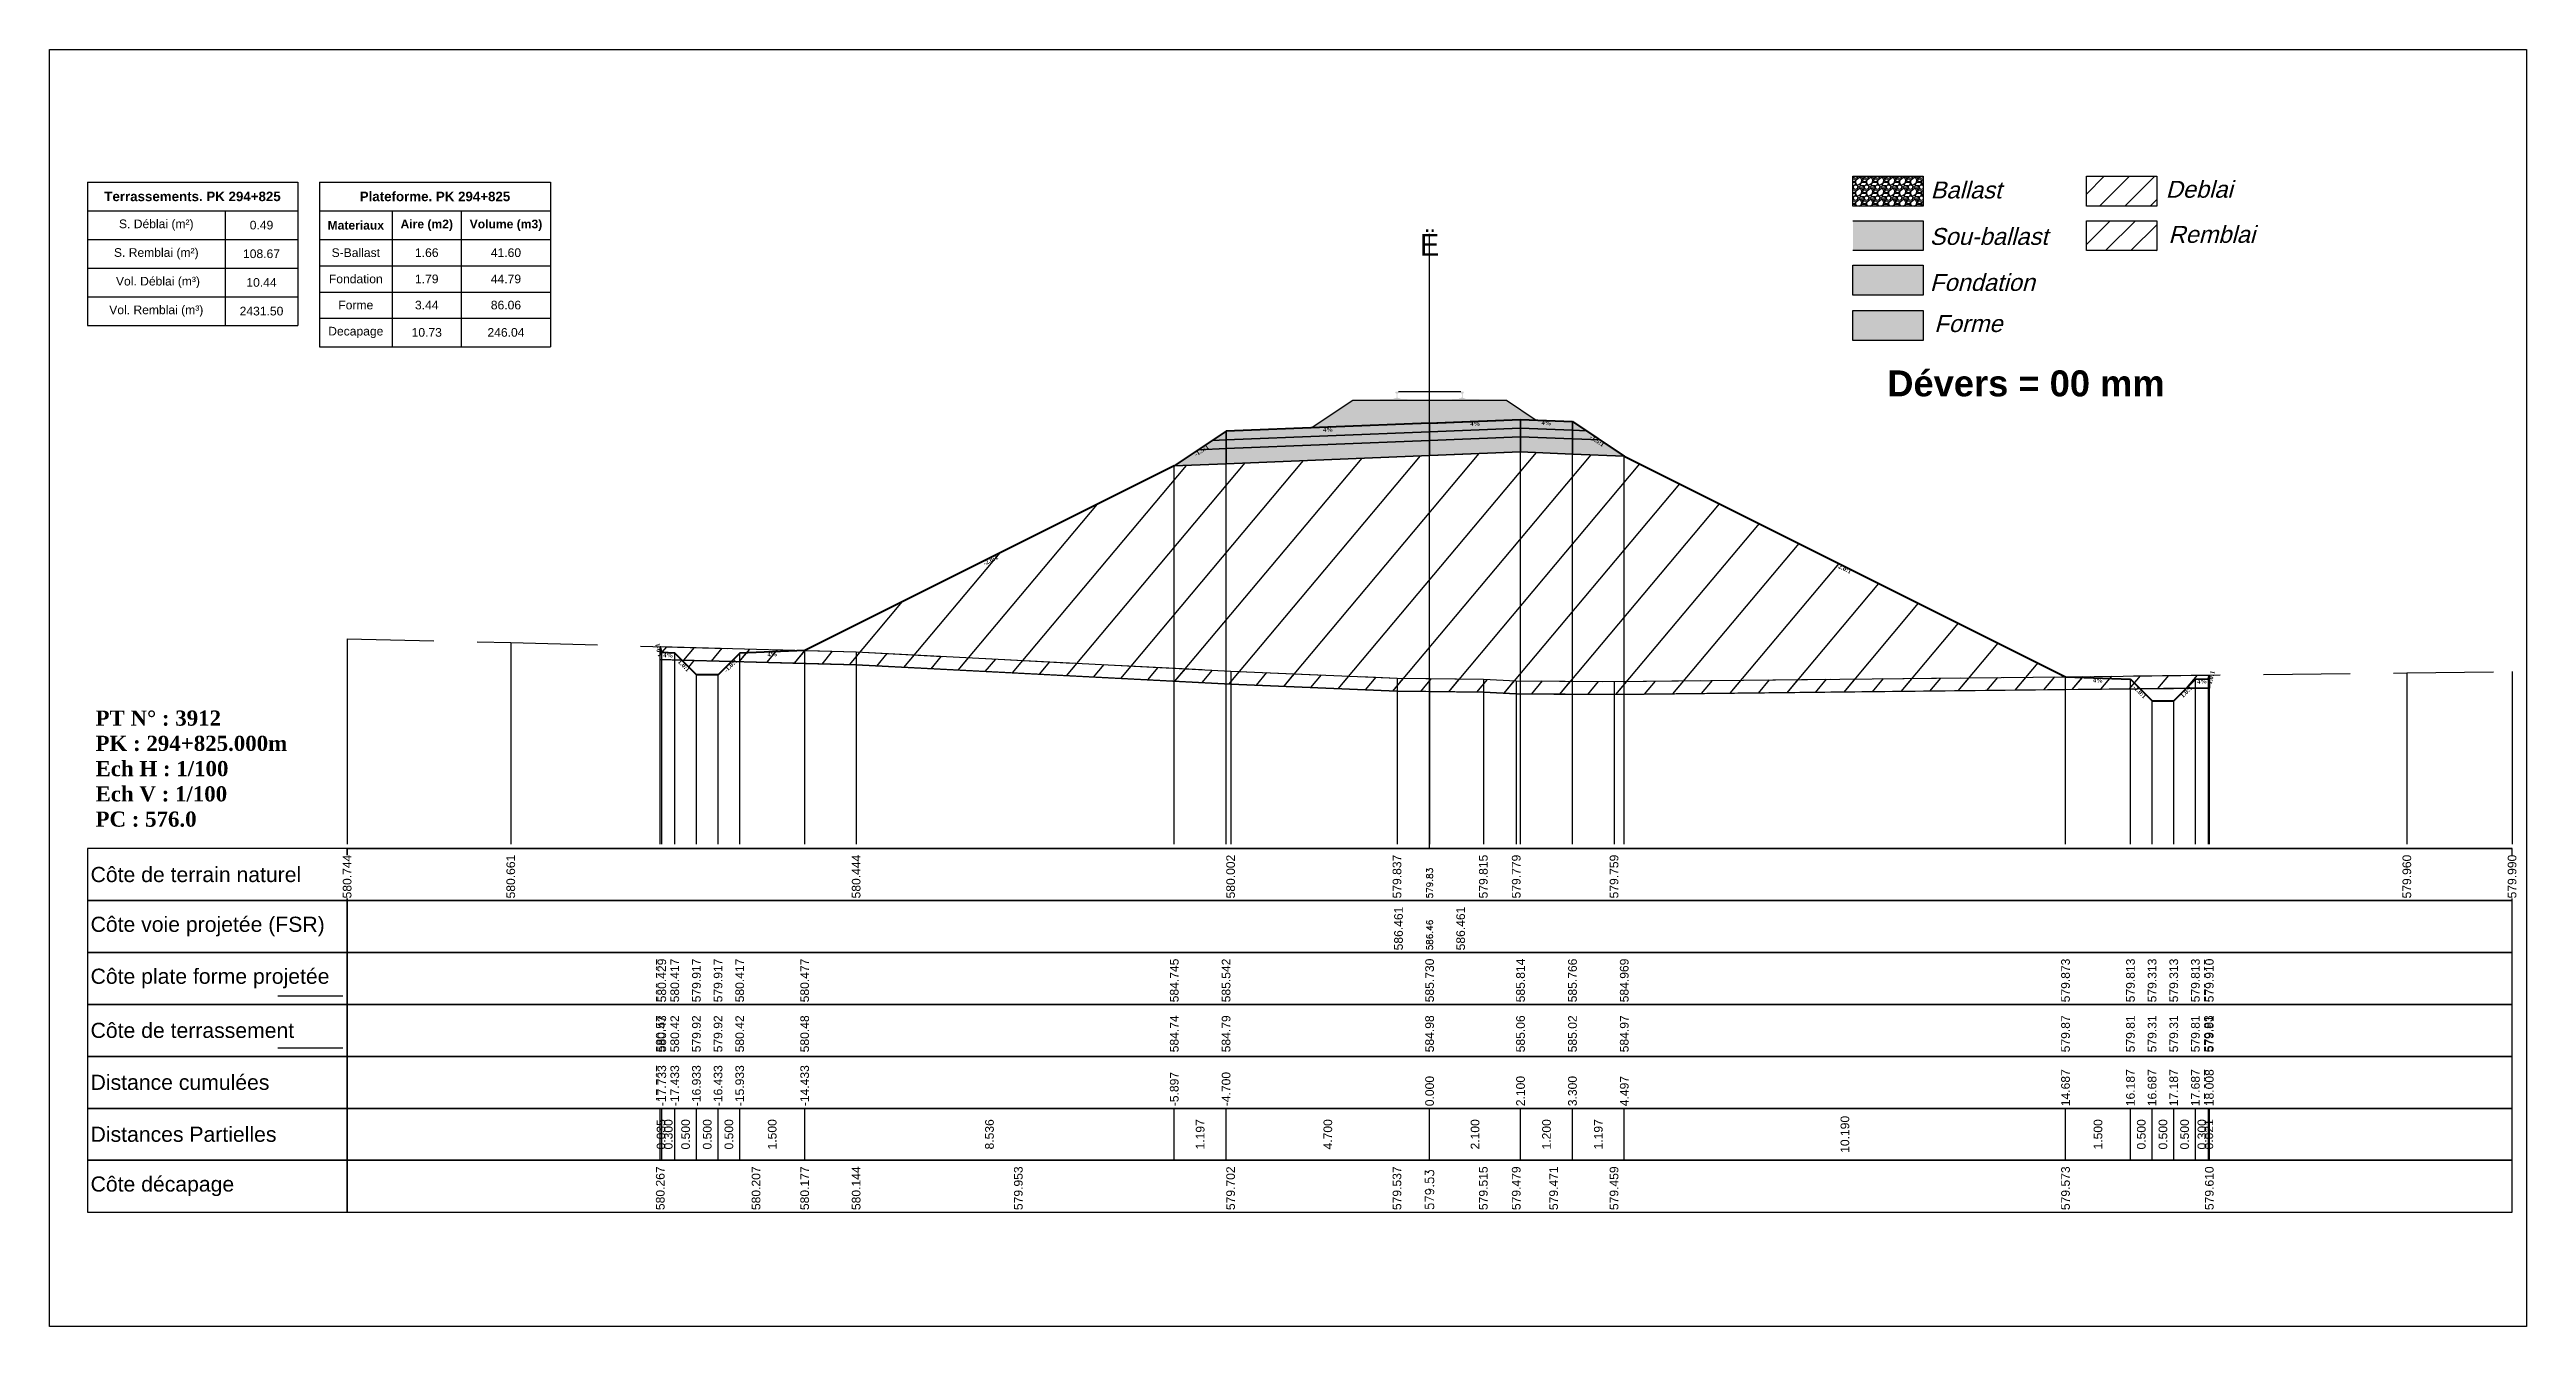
# Model space of a CAD drawing. Header units: millimetres. Extents: x 2762 to 3076, y 916 to 3305.
# Drawn here: x 2790.2 to 2847.4, y 3275.6 to 3305.1 of the extents above; entities that cross this region are included whole.
import ezdxf

# ---------------------------------------------------------------- set-up
doc = ezdxf.new("R2010")
doc.units = ezdxf.units.MM
doc.header["$LTSCALE"] = 2
doc.linetypes.add('CACHE', pattern=[9.525, 6.35, -3.175])
doc.linetypes.add('DASHED', pattern=[0.75, 0.5, -0.25])
for name, color, linetype in [('C-ANNO-TABL', 1, 'Continuous'), ('C-ANNO-TABL-TEXT', 150, 'Continuous'), ('C-ANNO-TABL-TITL', 150, 'Continuous'), ('C-ANNO-TABL-TTBL', 5, 'Continuous'), ('C-ROAD-CORR', 5, 'Continuous'), ('C-ROAD-SCTN', 7, 'Continuous')]:
    doc.layers.add(name, color=color, linetype=linetype)
doc.styles.add('ARIAL', font='arial.ttf')
doc.styles.add('C3D_Etiquette', font='romans.shx')
doc.styles.add('C3D_Profil_Travers', font='romans.shx')
doc.styles.get("Standard").update_dxf_attribs({"font": 'arial.ttf'})

msp = doc.modelspace()

# ---------------------------------------------------------------- texts
at = {"color": 7, "linetype": 'Continuous', "lineweight": -3}
for s, insert, char_height, attachment_point, style in [('{\\fWingdings|b0|i0|c2|p0;Ë}', (2822.055, 3300.384), 0.5, 8, 'C3D_Profil_Travers'), ('{\\fTimes New Roman|b1|i0|c0|p18;PT N° : 3912\\PPK : 294+825.000m\\PEch H : 1/100\\PEch V : 1/100\\PPC : 576.0}', (2791.243, 3287.184), 0.35, 7, 'C3D_Profil_Travers'), ('{\\fArial|b0|i0|c0|p34;Côte de terrain naturel}', (2791.129, 3286.084), 0.35, 4, 'C3D_Etiquette'), ('{\\fArial|b0|i0|c0|p34;Côte plate forme projetée}', (2791.129, 3283.684), 0.35, 4, 'C3D_Etiquette'), ('{\\fArial|b0|i0|c0|p34;Côte de terrassement}', (2791.129, 3282.484), 0.35, 4, 'C3D_Etiquette'), ('{\\fArial|b0|i0|c0|p34;Distance cumulées}', (2791.129, 3281.284), 0.35, 4, 'C3D_Etiquette'), ('{\\fArial|b0|i0|c0|p34;Distances Partielles}', (2791.129, 3280.084), 0.35, 4, 'C3D_Etiquette'), ('{\\fArial|b0|i0|c0|p34;Côte décapage}', (2791.129, 3278.884), 0.35, 4, 'C3D_Etiquette')]:
    msp.add_mtext(s, dxfattribs=dict(at, insert=insert, char_height=char_height, attachment_point=attachment_point, style=style))
at = {"insert": (2832.624, 3297.733), "char_height": 0.6, "attachment_point": 1}
msp.add_mtext_dynamic_manual_height_columns('{\\fArial|b1|i0|c0|p34;Dévers = 00 mm}', width=8.82587, gutter_width=1.25, heights=[0], dxfattribs=at)
at = {"color": 7, "linetype": 'Continuous', "lineweight": -3, "char_height": 0.1, "style": 'C3D_Etiquette'}
for s, insert, width, attachment_point, rotation in [('{\\fTimes New Roman|b1|i0|c0|p18;4%}', (2819.705, 3296.416), 0.42071, 2, 2.2906), ('{\\fTimes New Roman|b1|i0|c0|p18;4%}', (2823.105, 3296.552), 0.37094, 2, 2.2906), ('{\\fTimes New Roman|b1|i0|c0|p18;4%}', (2824.754, 3296.57), 0.42071, 2, 357.7094), ('{\\fTimes New Roman|b1|i0|c0|p18;-1.5:1}', (2825.951, 3296.148), 0.34598, 2, 326.3099), ('{\\fTimes New Roman|b1|i0|c0|p18;-1.5:1}', (2816.758, 3295.924), 0.34598, 2, 33.6901), ('{\\fTimes New Roman|b1|i0|c0|p18;-2.0:1}', (2811.892, 3293.391), 0.34598, 2, 26.5651), ('{\\fTimes New Roman|b1|i0|c0|p18;-2.0:1}', (2831.645, 3293.201), 0.34598, 2, 333.4349), ('{\\fTimes New Roman|b1|i0|c0|p18;1.0:1}', (2804.301, 3291.281), 0.29446, 8, 104.0362), ('{\\fTimes New Roman|b1|i0|c0|p18;4%}', (2804.472, 3291.202), 0.37094, 2, 357.7094), ('{\\fTimes New Roman|b1|i0|c0|p18;-1.0:1}', (2805.875, 3290.948), 0.34598, 2, 45), ('{\\fTimes New Roman|b1|i0|c0|p18;4%}', (2806.872, 3291.226), 0.42071, 2, 2.2906), ('{\\fTimes New Roman|b1|i0|c0|p18;1.0:1}', (2804.869, 3290.948), 0.29001, 2, 315), ('{\\fTimes New Roman|b1|i0|c0|p18;4%}', (2837.492, 3290.623), 0.42071, 2, 357.7094), ('{\\fTimes New Roman|b1|i0|c0|p18;4%}', (2839.892, 3290.599), 0.37094, 2, 2.2906), ('{\\fTimes New Roman|b1|i0|c0|p18;1.0:1}', (2840.056, 3290.65), 0.29446, 2, 75.9638), ('{\\fTimes New Roman|b1|i0|c0|p18;-1.0:1}', (2838.489, 3290.344), 0.34598, 2, 315), ('{\\fTimes New Roman|b1|i0|c0|p18;1.0:1}', (2839.495, 3290.344), 0.29001, 2, 45)]:
    msp.add_mtext(s, dxfattribs=dict(at, insert=insert, width=width, attachment_point=attachment_point, rotation=rotation))
at = {"color": 7, "linetype": 'Continuous', "lineweight": -3, "rotation": 90, "style": 'C3D_Profil_Travers'}
for s, insert, char_height, attachment_point in [('579.83', (2822.055, 3285.534), 0.15, 4), ('586.46', (2822.055, 3284.334), 0.15, 4), ('{\\fArial|b0|i0|c0|p34;580.57}', (2804.287, 3281.979), 0.2, 4), ('{\\fArial|b0|i0|c0|p34;580.43}', (2804.322, 3281.979), 0.2, 4), ('{\\fArial|b0|i0|c0|p34;580.42}', (2804.622, 3281.979), 0.2, 4), ('{\\fArial|b0|i0|c0|p34;579.92}', (2805.122, 3281.979), 0.2, 4), ('{\\fArial|b0|i0|c0|p34;579.92}', (2805.622, 3281.979), 0.2, 4), ('{\\fArial|b0|i0|c0|p34;580.42}', (2806.122, 3281.979), 0.2, 4), ('{\\fArial|b0|i0|c0|p34;580.48}', (2807.622, 3281.979), 0.2, 4), ('{\\fArial|b0|i0|c0|p34;584.74}', (2816.158, 3281.979), 0.2, 4), ('{\\fArial|b0|i0|c0|p34;584.79}', (2817.355, 3281.979), 0.2, 4), ('{\\fArial|b0|i0|c0|p34;584.98}', (2822.055, 3281.979), 0.2, 4), ('{\\fArial|b0|i0|c0|p34;585.06}', (2824.155, 3281.979), 0.2, 4), ('{\\fArial|b0|i0|c0|p34;585.02}', (2825.355, 3281.979), 0.2, 4), ('{\\fArial|b0|i0|c0|p34;584.97}', (2826.551, 3281.979), 0.2, 4), ('{\\fArial|b0|i0|c0|p34;579.87}', (2836.742, 3281.979), 0.2, 4), ('{\\fArial|b0|i0|c0|p34;579.81}', (2838.242, 3281.979), 0.2, 4), ('{\\fArial|b0|i0|c0|p34;579.31}', (2838.742, 3281.979), 0.2, 4), ('{\\fArial|b0|i0|c0|p34;579.31}', (2839.242, 3281.979), 0.2, 4), ('{\\fArial|b0|i0|c0|p34;579.81}', (2839.742, 3281.979), 0.2, 4), ('{\\fArial|b0|i0|c0|p34;579.83}', (2840.042, 3281.979), 0.2, 4), ('{\\fArial|b0|i0|c0|p34;579.91}', (2840.063, 3281.979), 0.2, 4), ('{\\fArial|b0|i0|c0|p34;0.035}', (2804.305, 3280.084), 0.2, 5), ('{\\fArial|b0|i0|c0|p34;0.300}', (2804.472, 3280.084), 0.2, 5), ('{\\fArial|b0|i0|c0|p34;0.500}', (2804.872, 3280.084), 0.2, 5), ('{\\fArial|b0|i0|c0|p34;0.500}', (2805.372, 3280.084), 0.2, 5), ('{\\fArial|b0|i0|c0|p34;0.500}', (2805.872, 3280.084), 0.2, 5), ('{\\fArial|b0|i0|c0|p34;1.500}', (2806.872, 3280.084), 0.2, 5), ('{\\fArial|b0|i0|c0|p34;8.536}', (2811.89, 3280.084), 0.2, 5), ('{\\fArial|b0|i0|c0|p34;1.197}', (2816.756, 3280.084), 0.2, 5), ('{\\fArial|b0|i0|c0|p34;4.700}', (2819.705, 3280.084), 0.2, 5), ('{\\fArial|b0|i0|c0|p34;2.100}', (2823.105, 3280.084), 0.2, 5), ('{\\fArial|b0|i0|c0|p34;1.200}', (2824.755, 3280.084), 0.2, 5), ('{\\fArial|b0|i0|c0|p34;1.197}', (2825.953, 3280.084), 0.2, 5), ('{\\fArial|b0|i0|c0|p34;10.190}', (2831.647, 3280.084), 0.2, 5), ('{\\fArial|b0|i0|c0|p34;1.500}', (2837.492, 3280.084), 0.2, 5), ('{\\fArial|b0|i0|c0|p34;0.500}', (2838.492, 3280.084), 0.2, 5), ('{\\fArial|b0|i0|c0|p34;0.500}', (2838.992, 3280.084), 0.2, 5), ('{\\fArial|b0|i0|c0|p34;0.500}', (2839.492, 3280.084), 0.2, 5), ('{\\fArial|b0|i0|c0|p34;0.300}', (2839.892, 3280.084), 0.2, 5), ('{\\fArial|b0|i0|c0|p34;0.021}', (2840.052, 3280.084), 0.2, 5), ('579.53', (2822.055, 3278.334), 0.2, 4)]:
    msp.add_mtext(s, dxfattribs=dict(at, insert=insert, char_height=char_height, attachment_point=attachment_point))
at = {"color": 7, "linetype": 'Continuous', "lineweight": -3, "insert": (2791.129, 3284.884), "char_height": 0.35, "attachment_point": 4}
msp.add_mtext('{\\fArial|b0|i0|c0|p34;Côte voie projetée (FSR)}', dxfattribs=at)
at = {"layer": 'C-ANNO-TABL-TEXT', "color": 7, "style": 'ARIAL', "oblique": 15}
for s, p in [('Ballast', (2833.624, 3301.705)), ('Deblai', (2839.054, 3301.721)), ('Sou-ballast', (2833.604, 3300.632)), ('Remblai', (2839.118, 3300.679)), ('Fondation', (2833.609, 3299.569)), ('Forme', (2833.709, 3298.619))]:
    msp.add_text(s, height=0.39, dxfattribs=at).set_placement(p)
at = {"layer": 'C-ANNO-TABL-TEXT', "color": 7, "linetype": 'Continuous', "lineweight": -3, "char_height": 0.2, "attachment_point": 5, "style": 'ARIAL'}
for s, insert in [('{\\fArial|b0|i0|c0|p34;\\C7;0.49}', (2795.076, 3301.088)), ('{\\fArial|b0|i0|c0|p34;\\C7;108.67}', (2795.076, 3300.426)), ('{\\fArial|b0|i0|c0|p34;\\C7;S-Ballast}', (2797.254, 3300.451)), ('{\\fArial|b0|i0|c0|p34;\\C7;1.66}', (2798.893, 3300.451)), ('{\\C18;\\c0;41.60}', (2800.722, 3300.451)), ('{\\fArial|b0|i0|c0|p34;\\C7;10.44}', (2795.076, 3299.764)), ('{\\fArial|b0|i0|c0|p34;\\C7;Fondation}', (2797.254, 3299.845)), ('{\\fArial|b0|i0|c0|p34;\\C7;1.79}', (2798.893, 3299.845)), ('{\\C18;\\c0;44.79}', (2800.722, 3299.845)), ('{\\fArial|b0|i0|c0|p34;\\C7;2431.50}', (2795.076, 3299.101)), ('{\\fArial|b0|i0|c0|p34;\\C7;Forme}', (2797.254, 3299.241)), ('{\\fArial|b0|i0|c0|p34;\\C7;3.44}', (2798.893, 3299.241)), ('{\\C18;\\c0;86.06}', (2800.722, 3299.241)), ('{\\fArial|b0|i0|c0|p34;\\C7;Decapage}', (2797.254, 3298.609)), ('{\\fArial|b0|i0|c0|p34;\\C7;10.73}', (2798.893, 3298.609)), ('{\\C18;\\c0;246.04}', (2800.722, 3298.609))]:
    msp.add_mtext(s, dxfattribs=dict(at, insert=insert))
at = {"layer": 'C-ANNO-TABL-TITL', "color": 7, "linetype": 'Continuous', "lineweight": -3, "attachment_point": 5, "style": 'ARIAL'}
for s, insert, char_height in [('{\\fArial|b1|i0|c0|p34;\\C7;Terrassements. PK 294+825}', (2793.483, 3301.751), 0.22), ('{\\fArial|b1|i0|c0|p34;\\C18;\\c0;Plateforme. PK 294+825}', (2799.083, 3301.75), 0.22), ('{\\fArial|b0|i0|c0|p34;\\C7;S. Déblai (m²) }', (2792.646, 3301.088), 0.2), ('{\\fArial|b1|i0|c0|p34;\\C7;Materiaux   }', (2797.254, 3301.085), 0.2), ('{\\fArial|b1|i0|c0|p34;\\C7;Aire (m2)}', (2798.893, 3301.085), 0.2), ('{\\fArial|b1|i0|c0|p34;\\C7;Volume (m3)}', (2800.722, 3301.085), 0.2), ('{\\fArial|b0|i0|c0|p34;\\C7;S. Remblai (m²) }', (2792.646, 3300.426), 0.2), ('{\\fArial|b0|i0|c0|p34;\\C7; Vol. Déblai (m³) }', (2792.646, 3299.764), 0.2), ('{\\fArial|b0|i0|c0|p34;\\C7;Vol. Remblai (m³)}', (2792.646, 3299.101), 0.2)]:
    msp.add_mtext(s, dxfattribs=dict(at, insert=insert, char_height=char_height))

# ---------------------------------------------------------------- hatches: boundary and pattern name
h = msp.add_hatch(color=11)
h.dxf.hatch_style = 1
h.paths.add_polyline_path([(2833.456, 3301.191), (2831.83, 3301.191), (2831.83, 3300.499), (2833.456, 3300.499)])
h = msp.add_hatch(color=30)
h.dxf.hatch_style = 1
h.paths.add_polyline_path([(2833.456, 3300.164), (2831.83, 3300.164), (2831.83, 3299.472), (2833.456, 3299.472)])
h = msp.add_hatch(color=83)
h.dxf.hatch_style = 1
h.paths.add_polyline_path([(2833.456, 3299.118), (2831.83, 3299.118), (2831.83, 3298.426), (2833.456, 3298.426)])
at = {"linetype": 'Continuous', "lineweight": -3}
h = msp.add_hatch(dxfattribs=at)
h.set_pattern_fill('GRAVEL', color=252, scale=0.009, style=0)
h.set_pattern_definition([(228.0128, (2819.486781, 3296.633555), (-1.8288, -2.0574), [0.030755, -3.0447435]), (184.96974, (2819.466207, 3296.610695), (2.743199999, 0.228600013), [0.0527764, -5.2248644]), (132.51045, (2819.413629, 3296.606123), (2.286, -2.5146), [0.0372133, -3.684125]), (267.2737, (2819.324475, 3296.548973), (0.2286, 4.572), [0.0480604, -4.7579794]), (292.83365, (2819.322189, 3296.500967), (-1.143, 2.7432), [0.047127, -4.6655827]), (357.2737, (2819.340477, 3296.457533), (-4.572, 0.2286), [0.0480604, -4.7579794]), (37.69424, (2819.388483, 3296.455247), (-2.9718, -2.286), [0.0635574, -6.2921804]), (72.25533, (2819.438775, 3296.494109), (1.6002, 5.0292), [0.0600048, -5.940473]), (121.42957, (2819.457063, 3296.551259), (-1.8288, 2.9718), [0.048223, -4.774099]), (175.23636, (2819.431917, 3296.592407), (2.5146, -0.2286), [0.055054, -2.697654]), (222.39744, (2819.377053, 3296.596979), (-2.7432, -2.5146), [0.071197, -7.0485095]), (138.81407, (2819.55079, 3296.546687), (-1.6002, 1.3716), [0.0243004, -2.405751]), (171.46923, (2819.532501, 3296.562689), (2.9718, -0.4572), [0.0462314, -4.5769175]), (225, (2819.48678, 3296.56955), (-3e-17, -0.2286), [0.032329, -0.29096]), (203.1986, (2819.47078, 3296.59698), (1.143, 0.4572), [0.01741, -1.723556]), (291.8014, (2819.454777, 3296.59012), (-0.2286, 0.6858), [0.024621, -1.206428]), (30.9638, (2819.46392, 3296.56726), (0.6858, 0.4572), [0.039989, -1.292967]), (161.565, (2819.49821, 3296.587835), (0.4572, -0.2286), [0.028916, -0.693981]), (16.38954, (2819.322189, 3296.59012), (2.286, 0.6858), [0.040508, -4.0102944]), (70.34618, (2819.361051, 3296.60155), (-0.9144, -2.5146), [0.033984, -3.3643994]), (293.1986, (2819.49821, 3296.633555), (-0.4572, 1.143), [0.034819, -1.7061465]), (343.61046, (2819.511927, 3296.60155), (-2.286, 0.6858), [0.040508, -4.0102944]), (339.44395, (2819.32219, 3296.448389), (-1.143, 0.4572), [0.039063, -1.914096]), (294.77514, (2819.358765, 3296.434673), (-1.143, 2.5146), [0.0327305, -3.2403234]), (66.8014, (2819.500497, 3296.404955), (0.4572, 1.143), [0.034819, -1.7061465]), (17.35402, (2819.514213, 3296.436959), (-2.9718, -0.9144), [0.0383204, -3.793714]), (69.44395, (2819.388483, 3296.404955), (-0.4572, -1.143), [0.0195316, -1.933628]), (101.3099, (2819.48678, 3296.404955), (-0.2286, 0.9144), [0.011656, -1.1539795]), (165.9638, (2819.484495, 3296.416385), (0.6858, -0.2286), [0.047127, -0.895415]), (186.009, (2819.438775, 3296.427815), (2.286, 0.2286), [0.043674, -4.323723]), (303.69, (2819.46392, 3296.546687), (-0.2286, 0.4572), [0.032969, -0.79126]), (353.15723, (2819.482209, 3296.519255), (3.8862, -0.4572), [0.05756, -5.698441]), (60.9454, (2819.53936, 3296.512397), (-0.9144, -1.6002), [0.023536, -2.330045]), (90, (2819.5508, 3296.53297), (-0.2286, 0.2286), [0.013716, -0.214884]), (120.25644, (2819.434203, 3296.434673), (0.9144, -1.6002), [0.031758, -3.1440547]), (48.0128, (2819.418201, 3296.462105), (1.8288, 2.0574), [0.06151, -3.0139886]), (0, (2819.45935, 3296.50782), (0.2286, 0.2286), [0.059436, -0.169164]), (325.30485, (2819.518785, 3296.507825), (2.286, -1.6002), [0.036145, -3.5783385]), (254.0546, (2819.548503, 3296.48725), (-0.2286, -0.9144), [0.033285, -1.6309485]), (207.64598, (2819.539359, 3296.455247), (-4.3434, -2.286), [0.054193, -5.365122]), (175.42608, (2819.491353, 3296.430101), (-2.9718, 0.2286), [0.0573327, -5.675926])])
h.paths.add_polyline_path([(2819.322, 3296.405), (2820.28, 3297.043), (2823.83, 3297.043), (2824.519, 3296.584), (2824.155, 3296.598)])
msp.add_hatch(color=254, dxfattribs=at).paths.add_polyline_path([(2820.837, 3296.862), (2820.837, 3297.047), (2820.952, 3297.068), (2821.3, 3297.068), (2821.3, 3297.073), (2821.226, 3297.073), (2821.226, 3297.083), (2821.227, 3297.084), (2821.229, 3297.085), (2821.23, 3297.085), (2821.25, 3297.087), (2821.253, 3297.087), (2821.256, 3297.089), (2821.284, 3297.099), (2821.287, 3297.1), (2821.288, 3297.101), (2821.289, 3297.103), (2821.29, 3297.107), (2821.291, 3297.114), (2821.292, 3297.123), (2821.293, 3297.134), (2821.293, 3297.157), (2821.292, 3297.173), (2821.292, 3297.18), (2821.291, 3297.186), (2821.29, 3297.19), (2821.29, 3297.192), (2821.289, 3297.196), (2821.288, 3297.197), (2821.287, 3297.199), (2821.286, 3297.2), (2821.285, 3297.201), (2821.269, 3297.206), (2821.267, 3297.208), (2821.266, 3297.209), (2821.265, 3297.21), (2821.265, 3297.213), (2821.265, 3297.231), (2821.266, 3297.235), (2821.267, 3297.238), (2821.269, 3297.24), (2821.271, 3297.241), (2821.274, 3297.243), (2821.275, 3297.243), (2821.279, 3297.244), (2821.283, 3297.245), (2821.286, 3297.245), (2821.29, 3297.245), (2821.295, 3297.245), (2821.298, 3297.245), (2821.301, 3297.245), (2821.305, 3297.245), (2821.308, 3297.245), (2821.312, 3297.245), (2821.317, 3297.245), (2821.32, 3297.245), (2821.324, 3297.244), (2821.328, 3297.243), (2821.329, 3297.243), (2821.331, 3297.241), (2821.334, 3297.24), (2821.336, 3297.238), (2821.337, 3297.235), (2821.337, 3297.231), (2821.337, 3297.213), (2821.337, 3297.21), (2821.337, 3297.209), (2821.336, 3297.208), (2821.334, 3297.206), (2821.318, 3297.201), (2821.317, 3297.2), (2821.315, 3297.199), (2821.314, 3297.197), (2821.314, 3297.196), (2821.313, 3297.192), (2821.312, 3297.19), (2821.312, 3297.186), (2821.311, 3297.18), (2821.31, 3297.173), (2821.31, 3297.157), (2821.31, 3297.134), (2821.311, 3297.123), (2821.312, 3297.114), (2821.313, 3297.107), (2821.314, 3297.103), (2821.315, 3297.101), (2821.316, 3297.1), (2821.318, 3297.099), (2821.347, 3297.089), (2821.35, 3297.087), (2821.353, 3297.087), (2821.373, 3297.085), (2821.374, 3297.085), (2821.375, 3297.084), (2821.376, 3297.083), (2821.376, 3297.073), (2821.302, 3297.073), (2821.302, 3297.068), (2821.506, 3297.068), (2821.638, 3297.037), (2822.472, 3297.037), (2822.603, 3297.068), (2822.807, 3297.068), (2822.807, 3297.073), (2822.733, 3297.073), (2822.733, 3297.083), (2822.734, 3297.084), (2822.736, 3297.085), (2822.737, 3297.085), (2822.757, 3297.087), (2822.76, 3297.087), (2822.763, 3297.089), (2822.791, 3297.099), (2822.794, 3297.1), (2822.795, 3297.101), (2822.796, 3297.103), (2822.797, 3297.107), (2822.798, 3297.114), (2822.799, 3297.123), (2822.8, 3297.134), (2822.8, 3297.157), (2822.799, 3297.173), (2822.799, 3297.18), (2822.798, 3297.186), (2822.797, 3297.19), (2822.797, 3297.192), (2822.796, 3297.196), (2822.795, 3297.197), (2822.794, 3297.199), (2822.793, 3297.2), (2822.792, 3297.201), (2822.776, 3297.206), (2822.774, 3297.208), (2822.773, 3297.209), (2822.772, 3297.21), (2822.772, 3297.213), (2822.772, 3297.231), (2822.773, 3297.235), (2822.774, 3297.238), (2822.776, 3297.24), (2822.778, 3297.241), (2822.781, 3297.243), (2822.782, 3297.243), (2822.786, 3297.244), (2822.79, 3297.245), (2822.793, 3297.245), (2822.797, 3297.245), (2822.802, 3297.245), (2822.805, 3297.245), (2822.808, 3297.245), (2822.812, 3297.245), (2822.815, 3297.245), (2822.819, 3297.245), (2822.824, 3297.245), (2822.827, 3297.245), (2822.831, 3297.244), (2822.835, 3297.243), (2822.836, 3297.243), (2822.838, 3297.241), (2822.841, 3297.24), (2822.843, 3297.238), (2822.844, 3297.235), (2822.844, 3297.231), (2822.844, 3297.213), (2822.844, 3297.21), (2822.844, 3297.209), (2822.843, 3297.208), (2822.841, 3297.206), (2822.825, 3297.201), (2822.824, 3297.2), (2822.822, 3297.199), (2822.821, 3297.197), (2822.821, 3297.196), (2822.82, 3297.192), (2822.819, 3297.19), (2822.819, 3297.186), (2822.818, 3297.18), (2822.817, 3297.173), (2822.817, 3297.157), (2822.817, 3297.134), (2822.818, 3297.123), (2822.819, 3297.114), (2822.82, 3297.107), (2822.821, 3297.103), (2822.822, 3297.101), (2822.823, 3297.1), (2822.825, 3297.099), (2822.854, 3297.089), (2822.857, 3297.087), (2822.86, 3297.087), (2822.88, 3297.085), (2822.881, 3297.085), (2822.882, 3297.084), (2822.883, 3297.083), (2822.883, 3297.073), (2822.809, 3297.073), (2822.809, 3297.068), (2823.157, 3297.068), (2823.272, 3297.047), (2823.272, 3296.862)])
h = msp.add_hatch(color=30, dxfattribs=at)
h.paths.add_polyline_path([(2825.355, 3296.15), (2825.355, 3296.35), (2825.674, 3296.337), (2825.993, 3296.125)])
h.paths.add_polyline_path([(2824.155, 3296.198), (2824.155, 3296.398), (2825.355, 3296.35), (2825.355, 3296.15)])
h.paths.add_polyline_path([(2822.055, 3296.114), (2822.055, 3296.314), (2824.155, 3296.398), (2824.155, 3296.198)])
h.paths.add_polyline_path([(2817.355, 3295.926), (2817.355, 3296.126), (2822.055, 3296.314), (2822.055, 3296.114)])
h.paths.add_polyline_path([(2816.716, 3295.901), (2817.035, 3296.113), (2817.355, 3296.126), (2817.355, 3295.926)])
h = msp.add_hatch(color=11, dxfattribs=at)
h.paths.add_polyline_path([(2825.355, 3296.35), (2825.355, 3296.55), (2825.674, 3296.337)])
h.paths.add_polyline_path([(2824.155, 3296.398), (2824.155, 3296.598), (2825.355, 3296.55), (2825.355, 3296.35)])
h.paths.add_polyline_path([(2822.055, 3296.314), (2822.055, 3296.514), (2824.155, 3296.598), (2824.155, 3296.398)])
h.paths.add_polyline_path([(2817.355, 3296.126), (2817.355, 3296.326), (2822.055, 3296.514), (2822.055, 3296.314)])
h.paths.add_polyline_path([(2817.035, 3296.113), (2817.355, 3296.326), (2817.355, 3296.126)])
h = msp.add_hatch(dxfattribs=at)
h.set_pattern_fill('_U', color=3, angle=50, style=0, pattern_type=0)
h.set_pattern_definition([(50, (2839.5324, 3290.3878), (-0.766044, 0.642788), [])])
h.paths.add_polyline_path([(2839.532, 3290.388), (2839.742, 3290.597), (2840.042, 3290.609), (2840.063, 3290.694), (2840.063, 3290.394)])
h.paths.add_polyline_path([(2805.928, 3291.006), (2806.122, 3291.2), (2807.622, 3291.26), (2816.158, 3295.528), (2824.155, 3295.848), (2826.551, 3295.752), (2836.742, 3290.657), (2838.242, 3290.597), (2838.463, 3290.376), (2826.315, 3290.243), (2824.056, 3290.263), (2823.296, 3290.299), (2821.302, 3290.321), (2817.46, 3290.486), (2808.811, 3290.928)])
h.paths.add_polyline_path([(2804.287, 3291.051), (2804.287, 3291.351), (2804.322, 3291.212), (2804.622, 3291.2), (2804.785, 3291.037)])
h = msp.add_hatch(color=83, dxfattribs=at)
h.paths.add_polyline_path([(2825.355, 3295.8), (2825.355, 3296.15), (2825.993, 3296.125), (2826.551, 3295.752)])
h.paths.add_polyline_path([(2824.155, 3295.848), (2824.155, 3296.198), (2825.355, 3296.15), (2825.355, 3295.8)])
h.paths.add_polyline_path([(2822.055, 3295.764), (2822.055, 3296.114), (2824.155, 3296.198), (2824.155, 3295.848)])
h.paths.add_polyline_path([(2817.355, 3295.576), (2817.355, 3295.926), (2822.055, 3296.114), (2822.055, 3295.764)])
h.paths.add_polyline_path([(2816.158, 3295.528), (2816.716, 3295.901), (2817.355, 3295.926), (2817.355, 3295.576)])
h = msp.add_hatch(dxfattribs=at)
h.set_pattern_fill('_U', color=150, scale=0.5, angle=50, style=0, pattern_type=0)
h.set_pattern_definition([(50, (2839.5324, 3290.3878), (-0.383022, 0.321394), [])])
h.paths.add_polyline_path([(2839.532, 3290.388), (2839.742, 3290.597), (2840.042, 3290.609), (2840.063, 3290.694), (2840.063, 3290.394)])
h.paths.add_polyline_path([(2836.742, 3290.657), (2840.063, 3290.694), (2840.042, 3290.609), (2839.742, 3290.597), (2839.532, 3290.388), (2838.463, 3290.376), (2838.242, 3290.597)])
h.paths.add_polyline_path([(2805.928, 3291.006), (2806.122, 3291.2), (2807.622, 3291.26), (2808.811, 3291.228), (2817.46, 3290.786), (2821.302, 3290.621), (2823.296, 3290.599), (2824.056, 3290.563), (2826.315, 3290.543), (2836.742, 3290.657), (2838.242, 3290.597), (2838.463, 3290.376), (2826.315, 3290.243), (2824.056, 3290.263), (2823.296, 3290.299), (2821.302, 3290.321), (2817.46, 3290.486), (2808.811, 3290.928)])
h.paths.add_polyline_path([(2804.287, 3291.351), (2807.622, 3291.26), (2806.122, 3291.2), (2805.928, 3291.006), (2804.785, 3291.037), (2804.622, 3291.2), (2804.322, 3291.212)])
h.paths.add_polyline_path([(2804.287, 3291.051), (2804.287, 3291.351), (2804.322, 3291.212), (2804.622, 3291.2), (2804.785, 3291.037)])
h = msp.add_hatch(dxfattribs=at)
h.set_pattern_fill('_U', color=1, angle=50, style=0, pattern_type=0)
h.set_pattern_definition([(50, (2838.4629, 3290.3761), (-0.766044, 0.642788), [])])
h.paths.add_polyline_path([(2838.463, 3290.376), (2839.532, 3290.388), (2839.242, 3290.097), (2838.742, 3290.097)])
h.paths.add_polyline_path([(2804.785, 3291.037), (2805.928, 3291.006), (2805.622, 3290.7), (2805.122, 3290.7)])

# ---------------------------------------------------------------- linework, layer by layer
for p, q in [((2831.83, 3302.219), (2833.456, 3302.219)), ((2831.83, 3302.219), (2833.456, 3302.219)), ((2831.83, 3301.527), (2831.83, 3302.219)), ((2833.456, 3302.219), (2833.456, 3301.527)), ((2833.456, 3302.219), (2833.456, 3301.527)), ((2837.223, 3302.219), (2838.849, 3302.219)), ((2837.223, 3301.527), (2837.223, 3302.219)), ((2838.849, 3302.219), (2838.849, 3301.527)), ((2833.456, 3301.527), (2831.83, 3301.527)), ((2833.456, 3301.527), (2831.83, 3301.527)), ((2838.849, 3301.527), (2837.223, 3301.527)), ((2831.83, 3301.191), (2833.456, 3301.191)), ((2833.456, 3301.191), (2833.456, 3300.499)), ((2837.223, 3301.191), (2838.849, 3301.191)), ((2837.223, 3300.499), (2837.223, 3301.191)), ((2838.849, 3301.191), (2838.849, 3300.499)), ((2833.456, 3300.499), (2831.83, 3300.499)), ((2838.849, 3300.499), (2837.223, 3300.499)), ((2831.83, 3300.164), (2833.456, 3300.164)), ((2831.83, 3299.472), (2831.83, 3300.164)), ((2833.456, 3300.164), (2833.456, 3299.472)), ((2833.456, 3299.472), (2831.83, 3299.472)), ((2831.83, 3299.118), (2833.456, 3299.118)), ((2831.83, 3298.426), (2831.83, 3299.118)), ((2833.456, 3299.118), (2833.456, 3298.426)), ((2833.456, 3298.426), (2831.83, 3298.426))]:
    msp.add_line(p, q)
at = {"linetype": 'Continuous'}
for p, q in [((2831.833, 3302.172), (2831.83, 3302.173)), ((2831.83, 3302.17), (2831.833, 3302.172)), ((2831.87, 3302.144), (2831.83, 3302.15)), ((2831.83, 3302.104), (2831.88, 3302.098)), ((2831.83, 3302.083), (2831.856, 3302.083)), ((2831.882, 3302.019), (2831.83, 3301.992)), ((2831.833, 3301.918), (2831.83, 3301.919)), ((2831.834, 3301.969), (2831.849, 3301.934)), ((2831.835, 3301.969), (2831.851, 3302.005)), ((2831.836, 3302.219), (2831.849, 3302.188)), ((2831.848, 3302.188), (2831.891, 3302.175)), ((2831.848, 3301.934), (2831.891, 3301.921)), ((2831.851, 3302.005), (2831.892, 3302.018)), ((2831.855, 3302.086), (2831.889, 3302.063)), ((2831.893, 3302.128), (2831.872, 3302.145)), ((2831.879, 3302.088), (2831.892, 3302.111)), ((2831.889, 3302.061), (2831.879, 3302.025)), ((2831.891, 3302.175), (2831.935, 3302.188)), ((2831.891, 3302.016), (2831.932, 3302.001)), ((2831.891, 3301.921), (2831.935, 3301.934)), ((2831.894, 3302.129), (2831.892, 3302.076)), ((2831.892, 3302.111), (2831.892, 3302.127)), ((2831.892, 3302.076), (2831.912, 3302.028)), ((2831.959, 3302.175), (2831.9, 3302.122)), ((2831.959, 3301.921), (2831.9, 3301.868)), ((2831.912, 3302.025), (2831.965, 3302.022)), ((2831.931, 3302.003), (2831.946, 3301.97)), ((2831.935, 3302.187), (2831.946, 3302.219)), ((2831.935, 3301.933), (2831.948, 3301.969)), ((2832.012, 3302.175), (2831.951, 3302.18)), ((2832.012, 3301.921), (2831.951, 3301.926)), ((2831.992, 3301.939), (2831.964, 3301.969)), ((2831.965, 3302.025), (2832.021, 3302.068)), ((2831.965, 3301.969), (2831.973, 3301.989)), ((2831.992, 3302.193), (2831.968, 3302.219)), ((2832.021, 3301.989), (2831.973, 3301.984)), ((2832.035, 3302.199), (2831.977, 3302.194)), ((2832.035, 3301.945), (2831.977, 3301.94)), ((2831.999, 3302.033), (2832.044, 3302.083)), ((2832.018, 3302.003), (2832, 3302.034)), ((2832.039, 3302.131), (2832.011, 3302.176)), ((2832.039, 3301.877), (2832.011, 3301.922)), ((2832.08, 3301.999), (2832.016, 3302.004)), ((2832.021, 3302.068), (2832.041, 3302.132)), ((2832.072, 3301.982), (2832.021, 3301.994)), ((2832.038, 3302.175), (2832.048, 3302.15)), ((2832.038, 3301.921), (2832.048, 3301.896)), ((2832.057, 3302.183), (2832.039, 3302.176)), ((2832.057, 3301.929), (2832.039, 3301.922)), ((2832.044, 3302.083), (2832.11, 3302.083)), ((2832.049, 3302.149), (2832.087, 3302.172)), ((2832.074, 3302.152), (2832.049, 3302.127)), ((2832.049, 3302.127), (2832.069, 3302.096)), ((2832.069, 3302.219), (2832.051, 3302.198)), ((2832.069, 3302.219), (2832.051, 3302.198)), ((2832.074, 3301.97), (2832.051, 3301.944)), ((2832.087, 3302.172), (2832.056, 3302.182)), ((2832.087, 3301.918), (2832.056, 3301.928)), ((2832.07, 3302.106), (2832.134, 3302.098)), ((2832.074, 3301.969), (2832.072, 3301.982)), ((2832.124, 3302.144), (2832.074, 3302.151)), ((2832.124, 3302.144), (2832.074, 3302.151)), ((2832.136, 3302.019), (2832.083, 3301.991)), ((2832.088, 3301.969), (2832.103, 3301.934)), ((2832.089, 3301.969), (2832.105, 3302.005)), ((2832.09, 3302.219), (2832.103, 3302.188)), ((2832.09, 3302.219), (2832.103, 3302.188)), ((2832.102, 3302.188), (2832.145, 3302.175)), ((2832.102, 3302.188), (2832.145, 3302.175)), ((2832.102, 3301.934), (2832.145, 3301.921)), ((2832.105, 3302.005), (2832.146, 3302.018)), ((2832.109, 3302.086), (2832.143, 3302.063)), ((2832.147, 3302.128), (2832.126, 3302.145)), ((2832.147, 3302.128), (2832.126, 3302.145)), ((2832.133, 3302.088), (2832.146, 3302.111)), ((2832.143, 3302.061), (2832.133, 3302.025)), ((2832.145, 3302.175), (2832.189, 3302.188)), ((2832.145, 3302.175), (2832.189, 3302.188)), ((2832.145, 3302.016), (2832.186, 3302.001)), ((2832.145, 3301.921), (2832.189, 3301.934)), ((2832.148, 3302.129), (2832.146, 3302.076)), ((2832.148, 3302.129), (2832.146, 3302.076)), ((2832.146, 3302.111), (2832.146, 3302.127)), ((2832.146, 3302.111), (2832.146, 3302.127)), ((2832.146, 3302.076), (2832.166, 3302.028)), ((2832.213, 3302.175), (2832.154, 3302.122)), ((2832.213, 3302.175), (2832.154, 3302.122)), ((2832.213, 3301.921), (2832.154, 3301.868)), ((2832.166, 3302.025), (2832.219, 3302.022)), ((2832.185, 3302.003), (2832.2, 3301.97)), ((2832.189, 3302.187), (2832.2, 3302.219)), ((2832.189, 3302.187), (2832.2, 3302.219)), ((2832.189, 3301.933), (2832.202, 3301.969)), ((2832.266, 3302.175), (2832.205, 3302.18)), ((2832.266, 3302.175), (2832.205, 3302.18)), ((2832.266, 3301.921), (2832.205, 3301.926)), ((2832.246, 3301.939), (2832.218, 3301.969)), ((2832.219, 3302.025), (2832.275, 3302.068)), ((2832.219, 3302.025), (2832.275, 3302.068)), ((2832.219, 3301.969), (2832.227, 3301.989)), ((2832.246, 3302.193), (2832.222, 3302.219)), ((2832.246, 3302.193), (2832.222, 3302.219)), ((2832.275, 3301.989), (2832.227, 3301.984)), ((2832.289, 3302.199), (2832.231, 3302.194)), ((2832.289, 3302.199), (2832.231, 3302.194)), ((2832.289, 3301.945), (2832.231, 3301.94)), ((2832.253, 3302.033), (2832.298, 3302.083)), ((2832.253, 3302.033), (2832.298, 3302.083)), ((2832.272, 3302.003), (2832.254, 3302.034)), ((2832.272, 3302.003), (2832.254, 3302.034)), ((2832.293, 3302.131), (2832.265, 3302.176)), ((2832.293, 3302.131), (2832.265, 3302.176)), ((2832.293, 3301.877), (2832.265, 3301.922)), ((2832.334, 3301.999), (2832.27, 3302.004)), ((2832.334, 3301.999), (2832.27, 3302.004)), ((2832.275, 3302.068), (2832.295, 3302.132)), ((2832.275, 3302.068), (2832.295, 3302.132)), ((2832.326, 3301.982), (2832.275, 3301.994)), ((2832.326, 3301.982), (2832.275, 3301.994)), ((2832.292, 3302.175), (2832.302, 3302.15)), ((2832.292, 3302.175), (2832.302, 3302.15)), ((2832.292, 3301.921), (2832.302, 3301.896)), ((2832.311, 3302.183), (2832.293, 3302.176)), ((2832.311, 3302.183), (2832.293, 3302.176)), ((2832.311, 3301.929), (2832.293, 3301.922)), ((2832.298, 3302.083), (2832.364, 3302.083)), ((2832.298, 3302.083), (2832.364, 3302.083)), ((2832.303, 3302.149), (2832.341, 3302.172)), ((2832.303, 3302.149), (2832.341, 3302.172)), ((2832.328, 3302.152), (2832.303, 3302.127)), ((2832.328, 3302.152), (2832.303, 3302.127)), ((2832.303, 3302.127), (2832.323, 3302.096)), ((2832.303, 3302.127), (2832.323, 3302.096)), ((2832.323, 3302.219), (2832.305, 3302.198)), ((2832.323, 3302.219), (2832.305, 3302.198)), ((2832.328, 3301.97), (2832.305, 3301.944)), ((2832.328, 3301.97), (2832.305, 3301.944)), ((2832.341, 3302.172), (2832.31, 3302.182)), ((2832.341, 3302.172), (2832.31, 3302.182)), ((2832.341, 3301.918), (2832.31, 3301.928)), ((2832.324, 3302.106), (2832.388, 3302.098)), ((2832.324, 3302.106), (2832.388, 3302.098)), ((2832.328, 3301.969), (2832.326, 3301.982)), ((2832.328, 3301.969), (2832.326, 3301.982)), ((2832.378, 3302.144), (2832.328, 3302.151)), ((2832.378, 3302.144), (2832.328, 3302.151)), ((2832.39, 3302.019), (2832.337, 3301.991)), ((2832.39, 3302.019), (2832.337, 3301.991)), ((2832.342, 3301.969), (2832.357, 3301.934)), ((2832.342, 3301.969), (2832.357, 3301.934)), ((2832.343, 3301.969), (2832.359, 3302.005)), ((2832.343, 3301.969), (2832.359, 3302.005)), ((2832.344, 3302.219), (2832.357, 3302.188)), ((2832.344, 3302.219), (2832.357, 3302.188)), ((2832.356, 3302.188), (2832.399, 3302.175)), ((2832.356, 3302.188), (2832.399, 3302.175)), ((2832.356, 3301.934), (2832.399, 3301.921)), ((2832.356, 3301.934), (2832.399, 3301.921)), ((2832.359, 3302.005), (2832.4, 3302.018)), ((2832.359, 3302.005), (2832.4, 3302.018)), ((2832.363, 3302.086), (2832.397, 3302.063)), ((2832.363, 3302.086), (2832.397, 3302.063)), ((2832.401, 3302.128), (2832.38, 3302.145)), ((2832.401, 3302.128), (2832.38, 3302.145)), ((2832.387, 3302.088), (2832.4, 3302.111)), ((2832.387, 3302.088), (2832.4, 3302.111)), ((2832.397, 3302.061), (2832.387, 3302.025)), ((2832.397, 3302.061), (2832.387, 3302.025)), ((2832.399, 3302.175), (2832.443, 3302.188)), ((2832.399, 3302.175), (2832.443, 3302.188)), ((2832.399, 3302.016), (2832.44, 3302.001)), ((2832.399, 3302.016), (2832.44, 3302.001)), ((2832.399, 3301.921), (2832.443, 3301.934)), ((2832.399, 3301.921), (2832.443, 3301.934)), ((2832.402, 3302.129), (2832.4, 3302.076)), ((2832.402, 3302.129), (2832.4, 3302.076)), ((2832.4, 3302.111), (2832.4, 3302.127)), ((2832.4, 3302.111), (2832.4, 3302.127)), ((2832.4, 3302.076), (2832.42, 3302.028)), ((2832.4, 3302.076), (2832.42, 3302.028)), ((2832.467, 3302.175), (2832.408, 3302.122)), ((2832.467, 3302.175), (2832.408, 3302.122)), ((2832.467, 3301.921), (2832.408, 3301.868)), ((2832.467, 3301.921), (2832.408, 3301.868)), ((2832.42, 3302.025), (2832.473, 3302.022)), ((2832.42, 3302.025), (2832.473, 3302.022)), ((2832.439, 3302.003), (2832.454, 3301.97)), ((2832.439, 3302.003), (2832.454, 3301.97)), ((2832.443, 3302.187), (2832.454, 3302.219)), ((2832.443, 3302.187), (2832.454, 3302.219)), ((2832.443, 3301.933), (2832.456, 3301.969)), ((2832.443, 3301.933), (2832.456, 3301.969)), ((2832.52, 3302.175), (2832.459, 3302.18)), ((2832.52, 3302.175), (2832.459, 3302.18)), ((2832.52, 3301.921), (2832.459, 3301.926)), ((2832.52, 3301.921), (2832.459, 3301.926)), ((2832.5, 3301.939), (2832.472, 3301.969)), ((2832.5, 3301.939), (2832.472, 3301.969)), ((2832.473, 3302.025), (2832.529, 3302.068)), ((2832.473, 3302.025), (2832.529, 3302.068)), ((2832.473, 3301.969), (2832.481, 3301.989)), ((2832.473, 3301.969), (2832.481, 3301.989)), ((2832.5, 3302.193), (2832.476, 3302.219)), ((2832.5, 3302.193), (2832.476, 3302.219)), ((2832.529, 3301.989), (2832.481, 3301.984)), ((2832.529, 3301.989), (2832.481, 3301.984)), ((2832.543, 3302.199), (2832.485, 3302.194)), ((2832.543, 3302.199), (2832.485, 3302.194)), ((2832.543, 3301.945), (2832.485, 3301.94)), ((2832.543, 3301.945), (2832.485, 3301.94)), ((2832.507, 3302.033), (2832.552, 3302.083)), ((2832.507, 3302.033), (2832.552, 3302.083)), ((2832.526, 3302.003), (2832.508, 3302.034)), ((2832.526, 3302.003), (2832.508, 3302.034)), ((2832.547, 3302.131), (2832.519, 3302.176)), ((2832.547, 3302.131), (2832.519, 3302.176)), ((2832.547, 3301.877), (2832.519, 3301.922)), ((2832.547, 3301.877), (2832.519, 3301.922)), ((2832.588, 3301.999), (2832.524, 3302.004)), ((2832.588, 3301.999), (2832.524, 3302.004)), ((2832.529, 3302.068), (2832.549, 3302.132)), ((2832.529, 3302.068), (2832.549, 3302.132)), ((2832.58, 3301.982), (2832.529, 3301.994)), ((2832.58, 3301.982), (2832.529, 3301.994)), ((2832.546, 3302.175), (2832.556, 3302.15)), ((2832.546, 3302.175), (2832.556, 3302.15)), ((2832.546, 3301.921), (2832.556, 3301.896)), ((2832.546, 3301.921), (2832.556, 3301.896)), ((2832.565, 3302.183), (2832.547, 3302.176)), ((2832.565, 3302.183), (2832.547, 3302.176)), ((2832.565, 3301.929), (2832.547, 3301.922)), ((2832.565, 3301.929), (2832.547, 3301.922)), ((2832.552, 3302.083), (2832.618, 3302.083)), ((2832.552, 3302.083), (2832.618, 3302.083)), ((2832.557, 3302.149), (2832.595, 3302.172)), ((2832.557, 3302.149), (2832.595, 3302.172)), ((2832.582, 3302.152), (2832.557, 3302.127)), ((2832.582, 3302.152), (2832.557, 3302.127)), ((2832.557, 3302.127), (2832.577, 3302.096)), ((2832.557, 3302.127), (2832.577, 3302.096)), ((2832.577, 3302.219), (2832.559, 3302.198)), ((2832.577, 3302.219), (2832.559, 3302.198)), ((2832.582, 3301.97), (2832.559, 3301.944)), ((2832.582, 3301.97), (2832.559, 3301.944)), ((2832.595, 3302.172), (2832.564, 3302.182)), ((2832.595, 3302.172), (2832.564, 3302.182)), ((2832.595, 3301.918), (2832.564, 3301.928)), ((2832.595, 3301.918), (2832.564, 3301.928)), ((2832.578, 3302.106), (2832.642, 3302.098)), ((2832.578, 3302.106), (2832.642, 3302.098)), ((2832.582, 3301.969), (2832.58, 3301.982)), ((2832.582, 3301.969), (2832.58, 3301.982)), ((2832.632, 3302.144), (2832.582, 3302.151)), ((2832.632, 3302.144), (2832.582, 3302.151)), ((2832.644, 3302.019), (2832.591, 3301.991)), ((2832.644, 3302.019), (2832.591, 3301.991)), ((2832.596, 3301.969), (2832.611, 3301.934)), ((2832.596, 3301.969), (2832.611, 3301.934)), ((2832.597, 3301.969), (2832.613, 3302.005)), ((2832.597, 3301.969), (2832.613, 3302.005)), ((2832.598, 3302.219), (2832.611, 3302.188)), ((2832.598, 3302.219), (2832.611, 3302.188)), ((2832.61, 3302.188), (2832.653, 3302.175)), ((2832.61, 3302.188), (2832.653, 3302.175)), ((2832.61, 3301.934), (2832.653, 3301.921)), ((2832.61, 3301.934), (2832.653, 3301.921)), ((2832.613, 3302.005), (2832.654, 3302.018)), ((2832.613, 3302.005), (2832.654, 3302.018)), ((2832.617, 3302.086), (2832.651, 3302.063)), ((2832.617, 3302.086), (2832.651, 3302.063)), ((2832.655, 3302.128), (2832.634, 3302.145)), ((2832.655, 3302.128), (2832.634, 3302.145)), ((2832.641, 3302.088), (2832.654, 3302.111)), ((2832.641, 3302.088), (2832.654, 3302.111)), ((2832.651, 3302.061), (2832.641, 3302.025)), ((2832.651, 3302.061), (2832.641, 3302.025)), ((2832.653, 3302.175), (2832.697, 3302.188)), ((2832.653, 3302.175), (2832.697, 3302.188)), ((2832.653, 3302.016), (2832.694, 3302.001)), ((2832.653, 3302.016), (2832.694, 3302.001)), ((2832.653, 3301.921), (2832.697, 3301.934)), ((2832.653, 3301.921), (2832.697, 3301.934)), ((2832.656, 3302.129), (2832.654, 3302.076)), ((2832.656, 3302.129), (2832.654, 3302.076)), ((2832.654, 3302.111), (2832.654, 3302.127)), ((2832.654, 3302.111), (2832.654, 3302.127)), ((2832.654, 3302.076), (2832.674, 3302.028)), ((2832.654, 3302.076), (2832.674, 3302.028)), ((2832.721, 3302.175), (2832.662, 3302.122)), ((2832.721, 3302.175), (2832.662, 3302.122)), ((2832.721, 3301.921), (2832.662, 3301.868)), ((2832.721, 3301.921), (2832.662, 3301.868)), ((2832.674, 3302.025), (2832.727, 3302.022)), ((2832.674, 3302.025), (2832.727, 3302.022)), ((2832.693, 3302.003), (2832.708, 3301.97)), ((2832.693, 3302.003), (2832.708, 3301.97)), ((2832.697, 3302.187), (2832.708, 3302.219)), ((2832.697, 3302.187), (2832.708, 3302.219)), ((2832.697, 3301.933), (2832.71, 3301.969)), ((2832.697, 3301.933), (2832.71, 3301.969)), ((2832.774, 3302.175), (2832.713, 3302.18)), ((2832.774, 3302.175), (2832.713, 3302.18)), ((2832.774, 3301.921), (2832.713, 3301.926)), ((2832.774, 3301.921), (2832.713, 3301.926)), ((2832.754, 3301.939), (2832.726, 3301.969)), ((2832.754, 3301.939), (2832.726, 3301.969)), ((2832.727, 3302.025), (2832.783, 3302.068)), ((2832.727, 3302.025), (2832.783, 3302.068)), ((2832.727, 3301.969), (2832.735, 3301.989)), ((2832.727, 3301.969), (2832.735, 3301.989)), ((2832.754, 3302.193), (2832.73, 3302.219)), ((2832.754, 3302.193), (2832.73, 3302.219)), ((2832.783, 3301.989), (2832.735, 3301.984)), ((2832.783, 3301.989), (2832.735, 3301.984)), ((2832.797, 3302.199), (2832.739, 3302.194)), ((2832.797, 3302.199), (2832.739, 3302.194)), ((2832.797, 3301.945), (2832.739, 3301.94)), ((2832.797, 3301.945), (2832.739, 3301.94)), ((2832.761, 3302.033), (2832.806, 3302.083)), ((2832.761, 3302.033), (2832.806, 3302.083)), ((2832.78, 3302.003), (2832.762, 3302.034)), ((2832.78, 3302.003), (2832.762, 3302.034)), ((2832.801, 3302.131), (2832.773, 3302.176)), ((2832.801, 3302.131), (2832.773, 3302.176)), ((2832.801, 3301.877), (2832.773, 3301.922)), ((2832.801, 3301.877), (2832.773, 3301.922)), ((2832.842, 3301.999), (2832.778, 3302.004)), ((2832.842, 3301.999), (2832.778, 3302.004)), ((2832.783, 3302.068), (2832.803, 3302.132)), ((2832.783, 3302.068), (2832.803, 3302.132)), ((2832.834, 3301.982), (2832.783, 3301.994)), ((2832.834, 3301.982), (2832.783, 3301.994)), ((2832.8, 3302.175), (2832.81, 3302.15)), ((2832.8, 3302.175), (2832.81, 3302.15)), ((2832.8, 3301.921), (2832.81, 3301.896)), ((2832.8, 3301.921), (2832.81, 3301.896)), ((2832.819, 3302.183), (2832.801, 3302.176)), ((2832.819, 3302.183), (2832.801, 3302.176)), ((2832.819, 3301.929), (2832.801, 3301.922)), ((2832.819, 3301.929), (2832.801, 3301.922)), ((2832.806, 3302.083), (2832.872, 3302.083)), ((2832.806, 3302.083), (2832.872, 3302.083)), ((2832.811, 3302.149), (2832.849, 3302.172)), ((2832.811, 3302.149), (2832.849, 3302.172)), ((2832.836, 3302.152), (2832.811, 3302.127)), ((2832.836, 3302.152), (2832.811, 3302.127)), ((2832.811, 3302.127), (2832.831, 3302.096)), ((2832.811, 3302.127), (2832.831, 3302.096)), ((2832.831, 3302.219), (2832.813, 3302.198)), ((2832.831, 3302.219), (2832.813, 3302.198)), ((2832.836, 3301.97), (2832.813, 3301.944)), ((2832.836, 3301.97), (2832.813, 3301.944)), ((2832.849, 3302.172), (2832.818, 3302.182)), ((2832.849, 3302.172), (2832.818, 3302.182)), ((2832.849, 3301.918), (2832.818, 3301.928)), ((2832.849, 3301.918), (2832.818, 3301.928)), ((2832.832, 3302.106), (2832.896, 3302.098)), ((2832.832, 3302.106), (2832.896, 3302.098)), ((2832.836, 3301.969), (2832.834, 3301.982)), ((2832.836, 3301.969), (2832.834, 3301.982)), ((2832.886, 3302.144), (2832.836, 3302.151)), ((2832.886, 3302.144), (2832.836, 3302.151)), ((2832.898, 3302.019), (2832.845, 3301.991)), ((2832.898, 3302.019), (2832.845, 3301.991)), ((2832.85, 3301.969), (2832.865, 3301.934)), ((2832.85, 3301.969), (2832.865, 3301.934)), ((2832.851, 3301.969), (2832.867, 3302.005)), ((2832.851, 3301.969), (2832.867, 3302.005)), ((2832.852, 3302.219), (2832.865, 3302.188)), ((2832.852, 3302.219), (2832.865, 3302.188)), ((2832.864, 3302.188), (2832.907, 3302.175)), ((2832.864, 3302.188), (2832.907, 3302.175)), ((2832.864, 3301.934), (2832.907, 3301.921)), ((2832.864, 3301.934), (2832.907, 3301.921)), ((2832.867, 3302.005), (2832.908, 3302.018)), ((2832.867, 3302.005), (2832.908, 3302.018)), ((2832.871, 3302.086), (2832.905, 3302.063)), ((2832.871, 3302.086), (2832.905, 3302.063)), ((2832.909, 3302.128), (2832.888, 3302.145)), ((2832.909, 3302.128), (2832.888, 3302.145)), ((2832.895, 3302.088), (2832.908, 3302.111)), ((2832.895, 3302.088), (2832.908, 3302.111)), ((2832.905, 3302.061), (2832.895, 3302.025)), ((2832.905, 3302.061), (2832.895, 3302.025)), ((2832.907, 3302.175), (2832.951, 3302.188)), ((2832.907, 3302.175), (2832.951, 3302.188)), ((2832.907, 3302.016), (2832.948, 3302.001)), ((2832.907, 3302.016), (2832.948, 3302.001)), ((2832.907, 3301.921), (2832.951, 3301.934)), ((2832.907, 3301.921), (2832.951, 3301.934)), ((2832.91, 3302.129), (2832.908, 3302.076)), ((2832.91, 3302.129), (2832.908, 3302.076)), ((2832.908, 3302.111), (2832.908, 3302.127)), ((2832.908, 3302.111), (2832.908, 3302.127)), ((2832.908, 3302.076), (2832.928, 3302.028)), ((2832.908, 3302.076), (2832.928, 3302.028)), ((2832.975, 3302.175), (2832.916, 3302.122)), ((2832.975, 3302.175), (2832.916, 3302.122)), ((2832.975, 3301.921), (2832.916, 3301.868)), ((2832.975, 3301.921), (2832.916, 3301.868)), ((2832.928, 3302.025), (2832.981, 3302.022)), ((2832.928, 3302.025), (2832.981, 3302.022)), ((2832.947, 3302.003), (2832.962, 3301.97)), ((2832.947, 3302.003), (2832.962, 3301.97)), ((2832.951, 3302.187), (2832.962, 3302.219)), ((2832.951, 3302.187), (2832.962, 3302.219)), ((2832.951, 3301.933), (2832.964, 3301.969)), ((2832.951, 3301.933), (2832.964, 3301.969)), ((2833.028, 3302.175), (2832.967, 3302.18)), ((2833.028, 3302.175), (2832.967, 3302.18)), ((2833.028, 3301.921), (2832.967, 3301.926)), ((2833.028, 3301.921), (2832.967, 3301.926)), ((2833.008, 3301.939), (2832.98, 3301.969)), ((2833.008, 3301.939), (2832.98, 3301.969)), ((2832.981, 3302.025), (2833.037, 3302.068)), ((2832.981, 3302.025), (2833.037, 3302.068)), ((2832.981, 3301.969), (2832.989, 3301.989)), ((2832.981, 3301.969), (2832.989, 3301.989)), ((2833.008, 3302.193), (2832.984, 3302.219)), ((2833.008, 3302.193), (2832.984, 3302.219)), ((2833.037, 3301.989), (2832.989, 3301.984)), ((2833.037, 3301.989), (2832.989, 3301.984)), ((2833.051, 3302.199), (2832.993, 3302.194)), ((2833.051, 3302.199), (2832.993, 3302.194)), ((2833.051, 3301.945), (2832.993, 3301.94)), ((2833.051, 3301.945), (2832.993, 3301.94)), ((2833.015, 3302.033), (2833.06, 3302.083)), ((2833.015, 3302.033), (2833.06, 3302.083)), ((2833.034, 3302.003), (2833.016, 3302.034)), ((2833.034, 3302.003), (2833.016, 3302.034)), ((2833.055, 3302.131), (2833.027, 3302.176)), ((2833.055, 3302.131), (2833.027, 3302.176)), ((2833.055, 3301.877), (2833.027, 3301.922)), ((2833.055, 3301.877), (2833.027, 3301.922)), ((2833.096, 3301.999), (2833.032, 3302.004)), ((2833.096, 3301.999), (2833.032, 3302.004)), ((2833.037, 3302.068), (2833.057, 3302.132)), ((2833.037, 3302.068), (2833.057, 3302.132)), ((2833.088, 3301.982), (2833.037, 3301.994)), ((2833.088, 3301.982), (2833.037, 3301.994)), ((2833.054, 3302.175), (2833.064, 3302.15)), ((2833.054, 3302.175), (2833.064, 3302.15)), ((2833.054, 3301.921), (2833.064, 3301.896)), ((2833.054, 3301.921), (2833.064, 3301.896)), ((2833.073, 3302.183), (2833.055, 3302.176)), ((2833.073, 3302.183), (2833.055, 3302.176)), ((2833.073, 3301.929), (2833.055, 3301.922)), ((2833.073, 3301.929), (2833.055, 3301.922)), ((2833.06, 3302.083), (2833.126, 3302.083)), ((2833.06, 3302.083), (2833.126, 3302.083)), ((2833.065, 3302.149), (2833.103, 3302.172)), ((2833.065, 3302.149), (2833.103, 3302.172)), ((2833.09, 3302.152), (2833.065, 3302.127)), ((2833.09, 3302.152), (2833.065, 3302.127)), ((2833.065, 3302.127), (2833.085, 3302.096)), ((2833.065, 3302.127), (2833.085, 3302.096)), ((2833.085, 3302.219), (2833.067, 3302.198)), ((2833.085, 3302.219), (2833.067, 3302.198)), ((2833.09, 3301.97), (2833.067, 3301.944)), ((2833.09, 3301.97), (2833.067, 3301.944)), ((2833.103, 3302.172), (2833.072, 3302.182)), ((2833.103, 3302.172), (2833.072, 3302.182)), ((2833.103, 3301.918), (2833.072, 3301.928)), ((2833.103, 3301.918), (2833.072, 3301.928)), ((2833.086, 3302.106), (2833.15, 3302.098)), ((2833.086, 3302.106), (2833.15, 3302.098)), ((2833.09, 3301.969), (2833.088, 3301.982)), ((2833.09, 3301.969), (2833.088, 3301.982)), ((2833.14, 3302.144), (2833.09, 3302.151)), ((2833.14, 3302.144), (2833.09, 3302.151)), ((2833.152, 3302.019), (2833.099, 3301.991)), ((2833.152, 3302.019), (2833.099, 3301.991)), ((2833.104, 3301.969), (2833.119, 3301.934)), ((2833.104, 3301.969), (2833.119, 3301.934)), ((2833.105, 3301.969), (2833.121, 3302.005)), ((2833.105, 3301.969), (2833.121, 3302.005)), ((2833.106, 3302.219), (2833.119, 3302.188)), ((2833.106, 3302.219), (2833.119, 3302.188)), ((2833.118, 3302.188), (2833.161, 3302.175)), ((2833.118, 3302.188), (2833.161, 3302.175)), ((2833.118, 3301.934), (2833.161, 3301.921)), ((2833.118, 3301.934), (2833.161, 3301.921)), ((2833.121, 3302.005), (2833.162, 3302.018)), ((2833.121, 3302.005), (2833.162, 3302.018)), ((2833.125, 3302.086), (2833.159, 3302.063)), ((2833.125, 3302.086), (2833.159, 3302.063)), ((2833.163, 3302.128), (2833.142, 3302.145)), ((2833.163, 3302.128), (2833.142, 3302.145)), ((2833.149, 3302.088), (2833.162, 3302.111)), ((2833.149, 3302.088), (2833.162, 3302.111)), ((2833.159, 3302.061), (2833.149, 3302.025)), ((2833.159, 3302.061), (2833.149, 3302.025)), ((2833.161, 3302.175), (2833.205, 3302.188)), ((2833.161, 3302.175), (2833.205, 3302.188)), ((2833.161, 3302.016), (2833.202, 3302.001)), ((2833.161, 3302.016), (2833.202, 3302.001)), ((2833.161, 3301.921), (2833.205, 3301.934)), ((2833.161, 3301.921), (2833.205, 3301.934)), ((2833.164, 3302.129), (2833.162, 3302.076)), ((2833.164, 3302.129), (2833.162, 3302.076)), ((2833.162, 3302.111), (2833.162, 3302.127)), ((2833.162, 3302.111), (2833.162, 3302.127)), ((2833.162, 3302.076), (2833.182, 3302.028)), ((2833.162, 3302.076), (2833.182, 3302.028)), ((2833.229, 3302.175), (2833.17, 3302.122)), ((2833.229, 3302.175), (2833.17, 3302.122)), ((2833.229, 3301.921), (2833.17, 3301.868)), ((2833.229, 3301.921), (2833.17, 3301.868)), ((2833.182, 3302.025), (2833.235, 3302.022)), ((2833.182, 3302.025), (2833.235, 3302.022)), ((2833.201, 3302.003), (2833.216, 3301.97)), ((2833.201, 3302.003), (2833.216, 3301.97)), ((2833.205, 3302.187), (2833.216, 3302.219)), ((2833.205, 3302.187), (2833.216, 3302.219)), ((2833.205, 3301.933), (2833.218, 3301.969)), ((2833.205, 3301.933), (2833.218, 3301.969)), ((2833.282, 3302.175), (2833.221, 3302.18)), ((2833.282, 3302.175), (2833.221, 3302.18)), ((2833.282, 3301.921), (2833.221, 3301.926)), ((2833.282, 3301.921), (2833.221, 3301.926)), ((2833.262, 3301.939), (2833.234, 3301.969)), ((2833.262, 3301.939), (2833.234, 3301.969)), ((2833.235, 3302.025), (2833.291, 3302.068)), ((2833.235, 3302.025), (2833.291, 3302.068)), ((2833.235, 3301.969), (2833.243, 3301.989)), ((2833.235, 3301.969), (2833.243, 3301.989)), ((2833.262, 3302.193), (2833.238, 3302.219)), ((2833.262, 3302.193), (2833.238, 3302.219)), ((2833.291, 3301.989), (2833.243, 3301.984)), ((2833.291, 3301.989), (2833.243, 3301.984)), ((2833.305, 3302.199), (2833.247, 3302.194)), ((2833.305, 3302.199), (2833.247, 3302.194)), ((2833.305, 3301.945), (2833.247, 3301.94)), ((2833.305, 3301.945), (2833.247, 3301.94)), ((2833.269, 3302.033), (2833.314, 3302.083)), ((2833.269, 3302.033), (2833.314, 3302.083)), ((2833.288, 3302.003), (2833.27, 3302.034)), ((2833.288, 3302.003), (2833.27, 3302.034)), ((2833.309, 3302.131), (2833.281, 3302.176)), ((2833.309, 3302.131), (2833.281, 3302.176)), ((2833.309, 3301.877), (2833.281, 3301.922)), ((2833.309, 3301.877), (2833.281, 3301.922)), ((2833.35, 3301.999), (2833.286, 3302.004)), ((2833.35, 3301.999), (2833.286, 3302.004)), ((2833.291, 3302.068), (2833.311, 3302.132)), ((2833.291, 3302.068), (2833.311, 3302.132)), ((2833.342, 3301.982), (2833.291, 3301.994)), ((2833.342, 3301.982), (2833.291, 3301.994)), ((2833.308, 3302.175), (2833.318, 3302.15)), ((2833.308, 3302.175), (2833.318, 3302.15)), ((2833.308, 3301.921), (2833.318, 3301.896)), ((2833.308, 3301.921), (2833.318, 3301.896)), ((2833.327, 3302.183), (2833.309, 3302.176)), ((2833.327, 3302.183), (2833.309, 3302.176)), ((2833.327, 3301.929), (2833.309, 3301.922)), ((2833.327, 3301.929), (2833.309, 3301.922)), ((2833.314, 3302.083), (2833.38, 3302.083)), ((2833.314, 3302.083), (2833.38, 3302.083)), ((2833.319, 3302.149), (2833.357, 3302.172)), ((2833.319, 3302.149), (2833.357, 3302.172)), ((2833.344, 3302.152), (2833.319, 3302.127)), ((2833.344, 3302.152), (2833.319, 3302.127)), ((2833.319, 3302.127), (2833.339, 3302.096)), ((2833.319, 3302.127), (2833.339, 3302.096)), ((2833.339, 3302.219), (2833.321, 3302.198)), ((2833.339, 3302.219), (2833.321, 3302.198)), ((2833.344, 3301.97), (2833.321, 3301.944)), ((2833.344, 3301.97), (2833.321, 3301.944)), ((2833.357, 3302.172), (2833.326, 3302.182)), ((2833.357, 3302.172), (2833.326, 3302.182)), ((2833.357, 3301.918), (2833.326, 3301.928)), ((2833.357, 3301.918), (2833.326, 3301.928)), ((2833.34, 3302.106), (2833.404, 3302.098)), ((2833.34, 3302.106), (2833.404, 3302.098)), ((2833.344, 3301.969), (2833.342, 3301.982)), ((2833.344, 3301.969), (2833.342, 3301.982)), ((2833.394, 3302.144), (2833.344, 3302.151)), ((2833.394, 3302.144), (2833.344, 3302.151)), ((2833.406, 3302.019), (2833.353, 3301.991)), ((2833.406, 3302.019), (2833.353, 3301.991)), ((2833.358, 3301.969), (2833.373, 3301.934)), ((2833.358, 3301.969), (2833.373, 3301.934)), ((2833.359, 3301.969), (2833.375, 3302.005)), ((2833.359, 3301.969), (2833.375, 3302.005)), ((2833.36, 3302.219), (2833.373, 3302.188)), ((2833.36, 3302.219), (2833.373, 3302.188)), ((2833.372, 3302.188), (2833.415, 3302.175)), ((2833.372, 3302.188), (2833.415, 3302.175)), ((2833.372, 3301.934), (2833.415, 3301.921)), ((2833.372, 3301.934), (2833.415, 3301.921)), ((2833.375, 3302.005), (2833.416, 3302.018)), ((2833.375, 3302.005), (2833.416, 3302.018)), ((2833.379, 3302.086), (2833.413, 3302.063)), ((2833.379, 3302.086), (2833.413, 3302.063)), ((2833.417, 3302.128), (2833.396, 3302.145)), ((2833.417, 3302.128), (2833.396, 3302.145)), ((2833.403, 3302.088), (2833.416, 3302.111)), ((2833.403, 3302.088), (2833.416, 3302.111)), ((2833.413, 3302.061), (2833.403, 3302.025)), ((2833.413, 3302.061), (2833.403, 3302.025)), ((2833.415, 3302.175), (2833.456, 3302.187)), ((2833.415, 3302.175), (2833.456, 3302.187)), ((2833.415, 3302.016), (2833.456, 3302.001)), ((2833.415, 3302.016), (2833.456, 3302.001)), ((2833.415, 3301.921), (2833.456, 3301.933)), ((2833.415, 3301.921), (2833.456, 3301.933)), ((2833.418, 3302.129), (2833.416, 3302.076)), ((2833.418, 3302.129), (2833.416, 3302.076)), ((2833.416, 3302.111), (2833.416, 3302.127)), ((2833.416, 3302.111), (2833.416, 3302.127)), ((2833.416, 3302.076), (2833.436, 3302.028)), ((2833.416, 3302.076), (2833.436, 3302.028)), ((2833.456, 3302.151), (2833.424, 3302.122)), ((2833.456, 3302.151), (2833.424, 3302.122)), ((2833.436, 3302.025), (2833.456, 3302.024)), ((2833.436, 3302.025), (2833.456, 3302.024)), ((2833.455, 3302.003), (2833.456, 3302)), ((2833.455, 3302.003), (2833.456, 3302)), ((2831.83, 3301.916), (2831.833, 3301.918)), ((2831.87, 3301.89), (2831.83, 3301.896)), ((2831.83, 3301.85), (2831.88, 3301.844)), ((2831.83, 3301.829), (2831.856, 3301.829)), ((2831.882, 3301.765), (2831.83, 3301.738)), ((2831.833, 3301.664), (2831.83, 3301.665)), ((2831.83, 3301.662), (2831.833, 3301.664)), ((2831.87, 3301.636), (2831.83, 3301.642)), ((2831.83, 3301.596), (2831.88, 3301.59)), ((2831.83, 3301.575), (2831.856, 3301.575)), ((2831.834, 3301.715), (2831.849, 3301.68)), ((2831.835, 3301.715), (2831.851, 3301.751)), ((2831.848, 3301.68), (2831.891, 3301.667)), ((2831.851, 3301.751), (2831.892, 3301.764)), ((2831.855, 3301.832), (2831.889, 3301.809)), ((2831.855, 3301.578), (2831.889, 3301.555)), ((2831.893, 3301.874), (2831.872, 3301.891)), ((2831.893, 3301.62), (2831.872, 3301.637)), ((2831.879, 3301.834), (2831.892, 3301.857)), ((2831.889, 3301.807), (2831.879, 3301.771)), ((2831.879, 3301.58), (2831.892, 3301.603)), ((2831.889, 3301.553), (2831.881, 3301.527)), ((2831.891, 3301.762), (2831.932, 3301.747)), ((2831.891, 3301.667), (2831.935, 3301.68)), ((2831.894, 3301.875), (2831.892, 3301.822)), ((2831.892, 3301.857), (2831.892, 3301.873)), ((2831.892, 3301.822), (2831.912, 3301.774)), ((2831.894, 3301.621), (2831.892, 3301.568)), ((2831.892, 3301.603), (2831.892, 3301.619)), ((2831.892, 3301.568), (2831.91, 3301.527)), ((2831.959, 3301.667), (2831.9, 3301.614)), ((2831.912, 3301.771), (2831.965, 3301.768)), ((2831.931, 3301.749), (2831.946, 3301.716)), ((2831.935, 3301.679), (2831.948, 3301.715)), ((2832.012, 3301.667), (2831.951, 3301.672)), ((2831.992, 3301.685), (2831.964, 3301.715)), ((2831.965, 3301.771), (2832.021, 3301.814)), ((2831.965, 3301.715), (2831.973, 3301.735)), ((2832.021, 3301.735), (2831.973, 3301.73)), ((2832.035, 3301.691), (2831.977, 3301.686)), ((2831.977, 3301.527), (2832.021, 3301.56)), ((2831.999, 3301.779), (2832.044, 3301.829)), ((2832.018, 3301.749), (2832, 3301.78)), ((2832, 3301.527), (2832.044, 3301.575)), ((2832.039, 3301.623), (2832.011, 3301.668)), ((2832.08, 3301.745), (2832.016, 3301.75)), ((2832.021, 3301.814), (2832.041, 3301.878)), ((2832.072, 3301.728), (2832.021, 3301.74)), ((2832.021, 3301.56), (2832.041, 3301.624)), ((2832.038, 3301.667), (2832.048, 3301.642)), ((2832.057, 3301.675), (2832.039, 3301.668)), ((2832.044, 3301.829), (2832.11, 3301.829)), ((2832.044, 3301.575), (2832.11, 3301.575)), ((2832.049, 3301.895), (2832.087, 3301.918)), ((2832.074, 3301.898), (2832.049, 3301.873)), ((2832.049, 3301.873), (2832.069, 3301.842)), ((2832.049, 3301.641), (2832.087, 3301.664)), ((2832.074, 3301.644), (2832.049, 3301.619)), ((2832.049, 3301.619), (2832.069, 3301.588)), ((2832.074, 3301.716), (2832.051, 3301.69)), ((2832.087, 3301.664), (2832.056, 3301.674)), ((2832.07, 3301.852), (2832.134, 3301.844)), ((2832.07, 3301.598), (2832.134, 3301.59)), ((2832.074, 3301.715), (2832.072, 3301.728)), ((2832.124, 3301.89), (2832.074, 3301.897)), ((2832.124, 3301.636), (2832.074, 3301.643)), ((2832.136, 3301.765), (2832.083, 3301.737)), ((2832.088, 3301.715), (2832.103, 3301.68)), ((2832.089, 3301.715), (2832.105, 3301.751)), ((2832.102, 3301.68), (2832.145, 3301.667)), ((2832.105, 3301.751), (2832.146, 3301.764)), ((2832.109, 3301.832), (2832.143, 3301.809)), ((2832.109, 3301.578), (2832.143, 3301.555)), ((2832.147, 3301.874), (2832.126, 3301.891)), ((2832.147, 3301.62), (2832.126, 3301.637)), ((2832.133, 3301.834), (2832.146, 3301.857)), ((2832.143, 3301.807), (2832.133, 3301.771)), ((2832.133, 3301.58), (2832.146, 3301.603)), ((2832.143, 3301.553), (2832.135, 3301.527)), ((2832.145, 3301.762), (2832.186, 3301.747)), ((2832.145, 3301.667), (2832.189, 3301.68)), ((2832.148, 3301.875), (2832.146, 3301.822)), ((2832.146, 3301.857), (2832.146, 3301.873)), ((2832.146, 3301.822), (2832.166, 3301.774)), ((2832.148, 3301.621), (2832.146, 3301.568)), ((2832.146, 3301.603), (2832.146, 3301.619)), ((2832.146, 3301.568), (2832.164, 3301.527)), ((2832.213, 3301.667), (2832.154, 3301.614)), ((2832.166, 3301.771), (2832.219, 3301.768)), ((2832.185, 3301.749), (2832.2, 3301.716)), ((2832.189, 3301.679), (2832.202, 3301.715)), ((2832.266, 3301.667), (2832.205, 3301.672)), ((2832.246, 3301.685), (2832.218, 3301.715)), ((2832.219, 3301.771), (2832.275, 3301.814)), ((2832.219, 3301.715), (2832.227, 3301.735)), ((2832.275, 3301.735), (2832.227, 3301.73)), ((2832.289, 3301.691), (2832.231, 3301.686)), ((2832.231, 3301.527), (2832.275, 3301.56)), ((2832.253, 3301.779), (2832.298, 3301.829)), ((2832.272, 3301.749), (2832.254, 3301.78)), ((2832.254, 3301.527), (2832.298, 3301.575)), ((2832.293, 3301.623), (2832.265, 3301.668)), ((2832.334, 3301.745), (2832.27, 3301.75)), ((2832.275, 3301.814), (2832.295, 3301.878)), ((2832.326, 3301.728), (2832.275, 3301.74)), ((2832.275, 3301.56), (2832.295, 3301.624)), ((2832.292, 3301.667), (2832.302, 3301.642)), ((2832.311, 3301.675), (2832.293, 3301.668)), ((2832.298, 3301.829), (2832.364, 3301.829)), ((2832.298, 3301.575), (2832.364, 3301.575)), ((2832.303, 3301.895), (2832.341, 3301.918)), ((2832.328, 3301.898), (2832.303, 3301.873)), ((2832.303, 3301.873), (2832.323, 3301.842)), ((2832.303, 3301.641), (2832.341, 3301.664)), ((2832.328, 3301.644), (2832.303, 3301.619)), ((2832.303, 3301.619), (2832.323, 3301.588)), ((2832.328, 3301.716), (2832.305, 3301.69)), ((2832.341, 3301.664), (2832.31, 3301.674)), ((2832.324, 3301.852), (2832.388, 3301.844)), ((2832.324, 3301.598), (2832.388, 3301.59)), ((2832.328, 3301.715), (2832.326, 3301.728)), ((2832.378, 3301.89), (2832.328, 3301.897)), ((2832.378, 3301.636), (2832.328, 3301.643)), ((2832.39, 3301.765), (2832.337, 3301.737)), ((2832.342, 3301.715), (2832.357, 3301.68)), ((2832.343, 3301.715), (2832.359, 3301.751)), ((2832.356, 3301.68), (2832.399, 3301.667)), ((2832.359, 3301.751), (2832.4, 3301.764)), ((2832.363, 3301.832), (2832.397, 3301.809)), ((2832.363, 3301.578), (2832.397, 3301.555)), ((2832.401, 3301.874), (2832.38, 3301.891)), ((2832.401, 3301.62), (2832.38, 3301.637)), ((2832.387, 3301.834), (2832.4, 3301.857)), ((2832.397, 3301.807), (2832.387, 3301.771)), ((2832.387, 3301.58), (2832.4, 3301.603)), ((2832.397, 3301.553), (2832.389, 3301.527)), ((2832.399, 3301.762), (2832.44, 3301.747)), ((2832.399, 3301.667), (2832.443, 3301.68)), ((2832.402, 3301.875), (2832.4, 3301.822)), ((2832.4, 3301.857), (2832.4, 3301.873)), ((2832.4, 3301.822), (2832.42, 3301.774)), ((2832.402, 3301.621), (2832.4, 3301.568)), ((2832.4, 3301.603), (2832.4, 3301.619)), ((2832.4, 3301.568), (2832.418, 3301.527)), ((2832.467, 3301.667), (2832.408, 3301.614)), ((2832.42, 3301.771), (2832.473, 3301.768)), ((2832.439, 3301.749), (2832.454, 3301.716)), ((2832.443, 3301.679), (2832.456, 3301.715)), ((2832.52, 3301.667), (2832.459, 3301.672)), ((2832.5, 3301.685), (2832.472, 3301.715)), ((2832.473, 3301.771), (2832.529, 3301.814)), ((2832.473, 3301.771), (2832.529, 3301.814)), ((2832.473, 3301.715), (2832.481, 3301.735)), ((2832.529, 3301.735), (2832.481, 3301.73)), ((2832.543, 3301.691), (2832.485, 3301.686)), ((2832.485, 3301.527), (2832.529, 3301.56)), ((2832.507, 3301.779), (2832.552, 3301.829)), ((2832.507, 3301.779), (2832.552, 3301.829)), ((2832.526, 3301.749), (2832.508, 3301.78)), ((2832.508, 3301.527), (2832.552, 3301.575)), ((2832.547, 3301.623), (2832.519, 3301.668)), ((2832.588, 3301.745), (2832.524, 3301.75)), ((2832.588, 3301.745), (2832.524, 3301.75)), ((2832.529, 3301.814), (2832.549, 3301.878)), ((2832.529, 3301.814), (2832.549, 3301.878)), ((2832.58, 3301.728), (2832.529, 3301.74)), ((2832.58, 3301.728), (2832.529, 3301.74)), ((2832.529, 3301.56), (2832.549, 3301.624)), ((2832.546, 3301.667), (2832.556, 3301.642)), ((2832.565, 3301.675), (2832.547, 3301.668)), ((2832.552, 3301.829), (2832.618, 3301.829)), ((2832.552, 3301.829), (2832.618, 3301.829)), ((2832.552, 3301.575), (2832.618, 3301.575)), ((2832.557, 3301.895), (2832.595, 3301.918)), ((2832.557, 3301.895), (2832.595, 3301.918)), ((2832.582, 3301.898), (2832.557, 3301.873)), ((2832.582, 3301.898), (2832.557, 3301.873)), ((2832.557, 3301.873), (2832.577, 3301.842)), ((2832.557, 3301.873), (2832.577, 3301.842)), ((2832.557, 3301.641), (2832.595, 3301.664)), ((2832.582, 3301.644), (2832.557, 3301.619)), ((2832.557, 3301.619), (2832.577, 3301.588)), ((2832.582, 3301.716), (2832.559, 3301.69)), ((2832.595, 3301.664), (2832.564, 3301.674)), ((2832.578, 3301.852), (2832.642, 3301.844)), ((2832.578, 3301.852), (2832.642, 3301.844)), ((2832.578, 3301.598), (2832.642, 3301.59)), ((2832.582, 3301.715), (2832.58, 3301.728)), ((2832.582, 3301.715), (2832.58, 3301.728)), ((2832.632, 3301.89), (2832.582, 3301.897)), ((2832.632, 3301.89), (2832.582, 3301.897)), ((2832.632, 3301.636), (2832.582, 3301.643)), ((2832.644, 3301.765), (2832.591, 3301.737)), ((2832.644, 3301.765), (2832.591, 3301.737)), ((2832.596, 3301.715), (2832.611, 3301.68)), ((2832.596, 3301.715), (2832.611, 3301.68)), ((2832.597, 3301.715), (2832.613, 3301.751)), ((2832.597, 3301.715), (2832.613, 3301.751)), ((2832.61, 3301.68), (2832.653, 3301.667)), ((2832.61, 3301.68), (2832.653, 3301.667)), ((2832.613, 3301.751), (2832.654, 3301.764)), ((2832.613, 3301.751), (2832.654, 3301.764)), ((2832.617, 3301.832), (2832.651, 3301.809)), ((2832.617, 3301.832), (2832.651, 3301.809)), ((2832.617, 3301.578), (2832.651, 3301.555)), ((2832.655, 3301.874), (2832.634, 3301.891)), ((2832.655, 3301.874), (2832.634, 3301.891)), ((2832.655, 3301.62), (2832.634, 3301.637)), ((2832.641, 3301.834), (2832.654, 3301.857)), ((2832.641, 3301.834), (2832.654, 3301.857)), ((2832.651, 3301.807), (2832.641, 3301.771)), ((2832.651, 3301.807), (2832.641, 3301.771)), ((2832.641, 3301.58), (2832.654, 3301.603)), ((2832.651, 3301.553), (2832.643, 3301.527)), ((2832.653, 3301.762), (2832.694, 3301.747)), ((2832.653, 3301.762), (2832.694, 3301.747)), ((2832.653, 3301.667), (2832.697, 3301.68)), ((2832.653, 3301.667), (2832.697, 3301.68)), ((2832.656, 3301.875), (2832.654, 3301.822)), ((2832.656, 3301.875), (2832.654, 3301.822)), ((2832.654, 3301.857), (2832.654, 3301.873)), ((2832.654, 3301.857), (2832.654, 3301.873)), ((2832.654, 3301.822), (2832.674, 3301.774)), ((2832.654, 3301.822), (2832.674, 3301.774)), ((2832.656, 3301.621), (2832.654, 3301.568)), ((2832.654, 3301.603), (2832.654, 3301.619)), ((2832.654, 3301.568), (2832.672, 3301.527)), ((2832.721, 3301.667), (2832.662, 3301.614)), ((2832.721, 3301.667), (2832.662, 3301.614)), ((2832.674, 3301.771), (2832.727, 3301.768)), ((2832.674, 3301.771), (2832.727, 3301.768)), ((2832.693, 3301.749), (2832.708, 3301.716)), ((2832.693, 3301.749), (2832.708, 3301.716)), ((2832.697, 3301.679), (2832.71, 3301.715)), ((2832.697, 3301.679), (2832.71, 3301.715)), ((2832.774, 3301.667), (2832.713, 3301.672)), ((2832.774, 3301.667), (2832.713, 3301.672)), ((2832.754, 3301.685), (2832.726, 3301.715)), ((2832.754, 3301.685), (2832.726, 3301.715)), ((2832.727, 3301.771), (2832.783, 3301.814)), ((2832.727, 3301.771), (2832.783, 3301.814)), ((2832.727, 3301.715), (2832.735, 3301.735)), ((2832.727, 3301.715), (2832.735, 3301.735)), ((2832.783, 3301.735), (2832.735, 3301.73)), ((2832.783, 3301.735), (2832.735, 3301.73)), ((2832.797, 3301.691), (2832.739, 3301.686)), ((2832.797, 3301.691), (2832.739, 3301.686)), ((2832.739, 3301.527), (2832.783, 3301.56)), ((2832.739, 3301.527), (2832.783, 3301.56)), ((2832.761, 3301.779), (2832.806, 3301.829)), ((2832.761, 3301.779), (2832.806, 3301.829)), ((2832.78, 3301.749), (2832.762, 3301.78)), ((2832.78, 3301.749), (2832.762, 3301.78)), ((2832.762, 3301.527), (2832.806, 3301.575)), ((2832.762, 3301.527), (2832.806, 3301.575)), ((2832.801, 3301.623), (2832.773, 3301.668)), ((2832.801, 3301.623), (2832.773, 3301.668)), ((2832.842, 3301.745), (2832.778, 3301.75)), ((2832.842, 3301.745), (2832.778, 3301.75)), ((2832.783, 3301.814), (2832.803, 3301.878)), ((2832.783, 3301.814), (2832.803, 3301.878)), ((2832.834, 3301.728), (2832.783, 3301.74)), ((2832.834, 3301.728), (2832.783, 3301.74)), ((2832.783, 3301.56), (2832.803, 3301.624)), ((2832.783, 3301.56), (2832.803, 3301.624)), ((2832.8, 3301.667), (2832.81, 3301.642)), ((2832.8, 3301.667), (2832.81, 3301.642)), ((2832.819, 3301.675), (2832.801, 3301.668)), ((2832.819, 3301.675), (2832.801, 3301.668)), ((2832.806, 3301.829), (2832.872, 3301.829)), ((2832.806, 3301.829), (2832.872, 3301.829)), ((2832.806, 3301.575), (2832.872, 3301.575)), ((2832.806, 3301.575), (2832.872, 3301.575)), ((2832.811, 3301.895), (2832.849, 3301.918)), ((2832.811, 3301.895), (2832.849, 3301.918)), ((2832.836, 3301.898), (2832.811, 3301.873)), ((2832.836, 3301.898), (2832.811, 3301.873)), ((2832.811, 3301.873), (2832.831, 3301.842)), ((2832.811, 3301.873), (2832.831, 3301.842)), ((2832.811, 3301.641), (2832.849, 3301.664)), ((2832.811, 3301.641), (2832.849, 3301.664)), ((2832.836, 3301.644), (2832.811, 3301.619)), ((2832.836, 3301.644), (2832.811, 3301.619)), ((2832.811, 3301.619), (2832.831, 3301.588)), ((2832.811, 3301.619), (2832.831, 3301.588)), ((2832.836, 3301.716), (2832.813, 3301.69)), ((2832.836, 3301.716), (2832.813, 3301.69)), ((2832.849, 3301.664), (2832.818, 3301.674)), ((2832.849, 3301.664), (2832.818, 3301.674)), ((2832.832, 3301.852), (2832.896, 3301.844)), ((2832.832, 3301.852), (2832.896, 3301.844)), ((2832.832, 3301.598), (2832.896, 3301.59)), ((2832.832, 3301.598), (2832.896, 3301.59)), ((2832.836, 3301.715), (2832.834, 3301.728)), ((2832.836, 3301.715), (2832.834, 3301.728)), ((2832.886, 3301.89), (2832.836, 3301.897)), ((2832.886, 3301.89), (2832.836, 3301.897)), ((2832.886, 3301.636), (2832.836, 3301.643)), ((2832.886, 3301.636), (2832.836, 3301.643)), ((2832.898, 3301.765), (2832.845, 3301.737)), ((2832.898, 3301.765), (2832.845, 3301.737)), ((2832.85, 3301.715), (2832.865, 3301.68)), ((2832.85, 3301.715), (2832.865, 3301.68)), ((2832.851, 3301.715), (2832.867, 3301.751)), ((2832.851, 3301.715), (2832.867, 3301.751)), ((2832.864, 3301.68), (2832.907, 3301.667)), ((2832.864, 3301.68), (2832.907, 3301.667)), ((2832.867, 3301.751), (2832.908, 3301.764)), ((2832.867, 3301.751), (2832.908, 3301.764)), ((2832.871, 3301.832), (2832.905, 3301.809)), ((2832.871, 3301.832), (2832.905, 3301.809)), ((2832.871, 3301.578), (2832.905, 3301.555)), ((2832.871, 3301.578), (2832.905, 3301.555)), ((2832.909, 3301.874), (2832.888, 3301.891)), ((2832.909, 3301.874), (2832.888, 3301.891)), ((2832.909, 3301.62), (2832.888, 3301.637)), ((2832.909, 3301.62), (2832.888, 3301.637)), ((2832.895, 3301.834), (2832.908, 3301.857)), ((2832.895, 3301.834), (2832.908, 3301.857)), ((2832.905, 3301.807), (2832.895, 3301.771)), ((2832.905, 3301.807), (2832.895, 3301.771)), ((2832.895, 3301.58), (2832.908, 3301.603)), ((2832.895, 3301.58), (2832.908, 3301.603)), ((2832.905, 3301.553), (2832.897, 3301.527)), ((2832.905, 3301.553), (2832.897, 3301.527)), ((2832.907, 3301.762), (2832.948, 3301.747)), ((2832.907, 3301.762), (2832.948, 3301.747)), ((2832.907, 3301.667), (2832.951, 3301.68)), ((2832.907, 3301.667), (2832.951, 3301.68)), ((2832.91, 3301.875), (2832.908, 3301.822)), ((2832.91, 3301.875), (2832.908, 3301.822)), ((2832.908, 3301.857), (2832.908, 3301.873)), ((2832.908, 3301.857), (2832.908, 3301.873)), ((2832.908, 3301.822), (2832.928, 3301.774)), ((2832.908, 3301.822), (2832.928, 3301.774)), ((2832.91, 3301.621), (2832.908, 3301.568)), ((2832.91, 3301.621), (2832.908, 3301.568)), ((2832.908, 3301.603), (2832.908, 3301.619)), ((2832.908, 3301.603), (2832.908, 3301.619)), ((2832.908, 3301.568), (2832.926, 3301.527)), ((2832.908, 3301.568), (2832.926, 3301.527)), ((2832.975, 3301.667), (2832.916, 3301.614)), ((2832.975, 3301.667), (2832.916, 3301.614)), ((2832.928, 3301.771), (2832.981, 3301.768)), ((2832.928, 3301.771), (2832.981, 3301.768)), ((2832.947, 3301.749), (2832.962, 3301.716)), ((2832.947, 3301.749), (2832.962, 3301.716)), ((2832.951, 3301.679), (2832.964, 3301.715)), ((2832.951, 3301.679), (2832.964, 3301.715)), ((2833.028, 3301.667), (2832.967, 3301.672)), ((2833.028, 3301.667), (2832.967, 3301.672)), ((2833.008, 3301.685), (2832.98, 3301.715)), ((2833.008, 3301.685), (2832.98, 3301.715)), ((2832.981, 3301.771), (2833.037, 3301.814)), ((2832.981, 3301.771), (2833.037, 3301.814)), ((2832.981, 3301.715), (2832.989, 3301.735)), ((2832.981, 3301.715), (2832.989, 3301.735)), ((2833.037, 3301.735), (2832.989, 3301.73)), ((2833.037, 3301.735), (2832.989, 3301.73)), ((2833.051, 3301.691), (2832.993, 3301.686)), ((2833.051, 3301.691), (2832.993, 3301.686)), ((2832.993, 3301.527), (2833.037, 3301.56)), ((2832.993, 3301.527), (2833.037, 3301.56)), ((2833.015, 3301.779), (2833.06, 3301.829)), ((2833.015, 3301.779), (2833.06, 3301.829)), ((2833.034, 3301.749), (2833.016, 3301.78)), ((2833.034, 3301.749), (2833.016, 3301.78)), ((2833.016, 3301.527), (2833.06, 3301.575)), ((2833.016, 3301.527), (2833.06, 3301.575)), ((2833.055, 3301.623), (2833.027, 3301.668)), ((2833.055, 3301.623), (2833.027, 3301.668)), ((2833.096, 3301.745), (2833.032, 3301.75)), ((2833.096, 3301.745), (2833.032, 3301.75)), ((2833.037, 3301.814), (2833.057, 3301.878)), ((2833.037, 3301.814), (2833.057, 3301.878)), ((2833.088, 3301.728), (2833.037, 3301.74)), ((2833.088, 3301.728), (2833.037, 3301.74)), ((2833.037, 3301.56), (2833.057, 3301.624)), ((2833.037, 3301.56), (2833.057, 3301.624)), ((2833.054, 3301.667), (2833.064, 3301.642)), ((2833.054, 3301.667), (2833.064, 3301.642)), ((2833.073, 3301.675), (2833.055, 3301.668)), ((2833.073, 3301.675), (2833.055, 3301.668)), ((2833.06, 3301.829), (2833.126, 3301.829)), ((2833.06, 3301.829), (2833.126, 3301.829)), ((2833.06, 3301.575), (2833.126, 3301.575)), ((2833.06, 3301.575), (2833.126, 3301.575)), ((2833.065, 3301.895), (2833.103, 3301.918)), ((2833.065, 3301.895), (2833.103, 3301.918)), ((2833.09, 3301.898), (2833.065, 3301.873)), ((2833.09, 3301.898), (2833.065, 3301.873)), ((2833.065, 3301.873), (2833.085, 3301.842)), ((2833.065, 3301.873), (2833.085, 3301.842)), ((2833.065, 3301.641), (2833.103, 3301.664)), ((2833.065, 3301.641), (2833.103, 3301.664)), ((2833.09, 3301.644), (2833.065, 3301.619)), ((2833.09, 3301.644), (2833.065, 3301.619)), ((2833.065, 3301.619), (2833.085, 3301.588)), ((2833.065, 3301.619), (2833.085, 3301.588)), ((2833.09, 3301.716), (2833.067, 3301.69)), ((2833.09, 3301.716), (2833.067, 3301.69)), ((2833.103, 3301.664), (2833.072, 3301.674)), ((2833.103, 3301.664), (2833.072, 3301.674)), ((2833.086, 3301.852), (2833.15, 3301.844)), ((2833.086, 3301.852), (2833.15, 3301.844)), ((2833.086, 3301.598), (2833.15, 3301.59)), ((2833.086, 3301.598), (2833.15, 3301.59)), ((2833.09, 3301.715), (2833.088, 3301.728)), ((2833.09, 3301.715), (2833.088, 3301.728)), ((2833.14, 3301.89), (2833.09, 3301.897)), ((2833.14, 3301.89), (2833.09, 3301.897)), ((2833.14, 3301.636), (2833.09, 3301.643)), ((2833.14, 3301.636), (2833.09, 3301.643)), ((2833.152, 3301.765), (2833.099, 3301.737)), ((2833.152, 3301.765), (2833.099, 3301.737)), ((2833.104, 3301.715), (2833.119, 3301.68)), ((2833.104, 3301.715), (2833.119, 3301.68)), ((2833.105, 3301.715), (2833.121, 3301.751)), ((2833.105, 3301.715), (2833.121, 3301.751)), ((2833.118, 3301.68), (2833.161, 3301.667)), ((2833.118, 3301.68), (2833.161, 3301.667)), ((2833.121, 3301.751), (2833.162, 3301.764)), ((2833.121, 3301.751), (2833.162, 3301.764)), ((2833.125, 3301.832), (2833.159, 3301.809)), ((2833.125, 3301.832), (2833.159, 3301.809)), ((2833.125, 3301.578), (2833.159, 3301.555)), ((2833.125, 3301.578), (2833.159, 3301.555)), ((2833.163, 3301.874), (2833.142, 3301.891)), ((2833.163, 3301.874), (2833.142, 3301.891)), ((2833.163, 3301.62), (2833.142, 3301.637)), ((2833.163, 3301.62), (2833.142, 3301.637)), ((2833.149, 3301.834), (2833.162, 3301.857)), ((2833.149, 3301.834), (2833.162, 3301.857)), ((2833.159, 3301.807), (2833.149, 3301.771)), ((2833.159, 3301.807), (2833.149, 3301.771)), ((2833.149, 3301.58), (2833.162, 3301.603)), ((2833.149, 3301.58), (2833.162, 3301.603)), ((2833.159, 3301.553), (2833.151, 3301.527)), ((2833.159, 3301.553), (2833.151, 3301.527)), ((2833.161, 3301.762), (2833.202, 3301.747)), ((2833.161, 3301.762), (2833.202, 3301.747)), ((2833.161, 3301.667), (2833.205, 3301.68)), ((2833.161, 3301.667), (2833.205, 3301.68)), ((2833.164, 3301.875), (2833.162, 3301.822)), ((2833.164, 3301.875), (2833.162, 3301.822)), ((2833.162, 3301.857), (2833.162, 3301.873)), ((2833.162, 3301.857), (2833.162, 3301.873)), ((2833.162, 3301.822), (2833.182, 3301.774)), ((2833.162, 3301.822), (2833.182, 3301.774)), ((2833.164, 3301.621), (2833.162, 3301.568)), ((2833.164, 3301.621), (2833.162, 3301.568)), ((2833.162, 3301.603), (2833.162, 3301.619)), ((2833.162, 3301.603), (2833.162, 3301.619)), ((2833.162, 3301.568), (2833.18, 3301.527)), ((2833.162, 3301.568), (2833.18, 3301.527)), ((2833.229, 3301.667), (2833.17, 3301.614)), ((2833.229, 3301.667), (2833.17, 3301.614)), ((2833.182, 3301.771), (2833.235, 3301.768)), ((2833.182, 3301.771), (2833.235, 3301.768)), ((2833.201, 3301.749), (2833.216, 3301.716)), ((2833.201, 3301.749), (2833.216, 3301.716)), ((2833.205, 3301.679), (2833.218, 3301.715)), ((2833.205, 3301.679), (2833.218, 3301.715)), ((2833.282, 3301.667), (2833.221, 3301.672)), ((2833.282, 3301.667), (2833.221, 3301.672)), ((2833.262, 3301.685), (2833.234, 3301.715)), ((2833.262, 3301.685), (2833.234, 3301.715)), ((2833.235, 3301.771), (2833.291, 3301.814)), ((2833.235, 3301.771), (2833.291, 3301.814)), ((2833.235, 3301.715), (2833.243, 3301.735)), ((2833.235, 3301.715), (2833.243, 3301.735)), ((2833.291, 3301.735), (2833.243, 3301.73)), ((2833.291, 3301.735), (2833.243, 3301.73)), ((2833.305, 3301.691), (2833.247, 3301.686)), ((2833.305, 3301.691), (2833.247, 3301.686)), ((2833.247, 3301.527), (2833.291, 3301.56)), ((2833.247, 3301.527), (2833.291, 3301.56)), ((2833.269, 3301.779), (2833.314, 3301.829)), ((2833.269, 3301.779), (2833.314, 3301.829)), ((2833.288, 3301.749), (2833.27, 3301.78)), ((2833.288, 3301.749), (2833.27, 3301.78)), ((2833.27, 3301.527), (2833.314, 3301.575)), ((2833.27, 3301.527), (2833.314, 3301.575)), ((2833.309, 3301.623), (2833.281, 3301.668)), ((2833.309, 3301.623), (2833.281, 3301.668)), ((2833.35, 3301.745), (2833.286, 3301.75)), ((2833.35, 3301.745), (2833.286, 3301.75)), ((2833.291, 3301.814), (2833.311, 3301.878)), ((2833.291, 3301.814), (2833.311, 3301.878)), ((2833.342, 3301.728), (2833.291, 3301.74)), ((2833.342, 3301.728), (2833.291, 3301.74)), ((2833.291, 3301.56), (2833.311, 3301.624)), ((2833.291, 3301.56), (2833.311, 3301.624)), ((2833.308, 3301.667), (2833.318, 3301.642)), ((2833.308, 3301.667), (2833.318, 3301.642)), ((2833.327, 3301.675), (2833.309, 3301.668)), ((2833.327, 3301.675), (2833.309, 3301.668)), ((2833.314, 3301.829), (2833.38, 3301.829)), ((2833.314, 3301.829), (2833.38, 3301.829)), ((2833.314, 3301.575), (2833.38, 3301.575)), ((2833.314, 3301.575), (2833.38, 3301.575)), ((2833.319, 3301.895), (2833.357, 3301.918)), ((2833.319, 3301.895), (2833.357, 3301.918)), ((2833.344, 3301.898), (2833.319, 3301.873)), ((2833.344, 3301.898), (2833.319, 3301.873)), ((2833.319, 3301.873), (2833.339, 3301.842)), ((2833.319, 3301.873), (2833.339, 3301.842)), ((2833.319, 3301.641), (2833.357, 3301.664)), ((2833.319, 3301.641), (2833.357, 3301.664)), ((2833.344, 3301.644), (2833.319, 3301.619)), ((2833.344, 3301.644), (2833.319, 3301.619)), ((2833.319, 3301.619), (2833.339, 3301.588)), ((2833.319, 3301.619), (2833.339, 3301.588)), ((2833.344, 3301.716), (2833.321, 3301.69)), ((2833.344, 3301.716), (2833.321, 3301.69)), ((2833.357, 3301.664), (2833.326, 3301.674)), ((2833.357, 3301.664), (2833.326, 3301.674)), ((2833.34, 3301.852), (2833.404, 3301.844)), ((2833.34, 3301.852), (2833.404, 3301.844)), ((2833.34, 3301.598), (2833.404, 3301.59)), ((2833.34, 3301.598), (2833.404, 3301.59)), ((2833.344, 3301.715), (2833.342, 3301.728)), ((2833.344, 3301.715), (2833.342, 3301.728)), ((2833.394, 3301.89), (2833.344, 3301.897)), ((2833.394, 3301.89), (2833.344, 3301.897)), ((2833.394, 3301.636), (2833.344, 3301.643)), ((2833.394, 3301.636), (2833.344, 3301.643)), ((2833.406, 3301.765), (2833.353, 3301.737)), ((2833.406, 3301.765), (2833.353, 3301.737)), ((2833.358, 3301.715), (2833.373, 3301.68)), ((2833.358, 3301.715), (2833.373, 3301.68)), ((2833.359, 3301.715), (2833.375, 3301.751)), ((2833.359, 3301.715), (2833.375, 3301.751)), ((2833.372, 3301.68), (2833.415, 3301.667)), ((2833.372, 3301.68), (2833.415, 3301.667)), ((2833.375, 3301.751), (2833.416, 3301.764)), ((2833.375, 3301.751), (2833.416, 3301.764)), ((2833.379, 3301.832), (2833.413, 3301.809)), ((2833.379, 3301.832), (2833.413, 3301.809)), ((2833.379, 3301.578), (2833.413, 3301.555)), ((2833.379, 3301.578), (2833.413, 3301.555)), ((2833.417, 3301.874), (2833.396, 3301.891)), ((2833.417, 3301.874), (2833.396, 3301.891)), ((2833.417, 3301.62), (2833.396, 3301.637)), ((2833.417, 3301.62), (2833.396, 3301.637)), ((2833.403, 3301.834), (2833.416, 3301.857)), ((2833.403, 3301.834), (2833.416, 3301.857)), ((2833.413, 3301.807), (2833.403, 3301.771)), ((2833.413, 3301.807), (2833.403, 3301.771)), ((2833.403, 3301.58), (2833.416, 3301.603)), ((2833.403, 3301.58), (2833.416, 3301.603)), ((2833.413, 3301.553), (2833.405, 3301.527)), ((2833.413, 3301.553), (2833.405, 3301.527)), ((2833.415, 3301.762), (2833.456, 3301.747)), ((2833.415, 3301.762), (2833.456, 3301.747)), ((2833.415, 3301.667), (2833.456, 3301.679)), ((2833.415, 3301.667), (2833.456, 3301.679)), ((2833.418, 3301.875), (2833.416, 3301.822)), ((2833.418, 3301.875), (2833.416, 3301.822)), ((2833.416, 3301.857), (2833.416, 3301.873)), ((2833.416, 3301.857), (2833.416, 3301.873)), ((2833.416, 3301.822), (2833.436, 3301.774)), ((2833.416, 3301.822), (2833.436, 3301.774)), ((2833.418, 3301.621), (2833.416, 3301.568)), ((2833.418, 3301.621), (2833.416, 3301.568)), ((2833.416, 3301.603), (2833.416, 3301.619)), ((2833.416, 3301.603), (2833.416, 3301.619)), ((2833.416, 3301.568), (2833.434, 3301.527)), ((2833.416, 3301.568), (2833.434, 3301.527)), ((2833.456, 3301.897), (2833.424, 3301.868)), ((2833.456, 3301.897), (2833.424, 3301.868)), ((2833.456, 3301.643), (2833.424, 3301.614)), ((2833.456, 3301.643), (2833.424, 3301.614)), ((2833.436, 3301.771), (2833.456, 3301.77)), ((2833.436, 3301.771), (2833.456, 3301.77)), ((2833.455, 3301.749), (2833.456, 3301.746)), ((2833.455, 3301.749), (2833.456, 3301.746))]:
    msp.add_line(p, q, dxfattribs=at)
at = {"color": 1, "linetype": 'Continuous'}
for p, q in [((2837.223, 3301.806), (2837.635, 3302.219)), ((2837.527, 3301.527), (2838.219, 3302.219)), ((2838.111, 3301.527), (2838.802, 3302.219)), ((2838.694, 3301.527), (2838.849, 3301.682))]:
    msp.add_line(p, q, dxfattribs=at)
at = {"color": 7, "linetype": 'Continuous', "lineweight": -3}
for p, q in [((2822.055, 3286.684), (2822.055, 3300.884)), ((2797.054, 3286.684), (2847.056, 3286.684)), ((2804.287, 3279.484), (2804.287, 3280.684)), ((2804.322, 3279.484), (2804.322, 3280.684)), ((2804.322, 3279.484), (2804.322, 3280.684)), ((2804.622, 3279.484), (2804.622, 3280.684)), ((2804.622, 3279.484), (2804.622, 3280.684)), ((2805.122, 3279.484), (2805.122, 3280.684)), ((2805.122, 3279.484), (2805.122, 3280.684)), ((2805.622, 3279.484), (2805.622, 3280.684)), ((2805.622, 3279.484), (2805.622, 3280.684)), ((2806.122, 3279.484), (2806.122, 3280.684)), ((2806.122, 3279.484), (2806.122, 3280.684)), ((2807.622, 3279.484), (2807.622, 3280.684)), ((2807.622, 3279.484), (2807.622, 3280.684)), ((2816.158, 3279.484), (2816.158, 3280.684)), ((2816.158, 3279.484), (2816.158, 3280.684)), ((2817.355, 3279.484), (2817.355, 3280.684)), ((2817.355, 3279.484), (2817.355, 3280.684)), ((2822.055, 3279.484), (2822.055, 3280.684)), ((2822.055, 3279.484), (2822.055, 3280.684)), ((2824.155, 3279.484), (2824.155, 3280.684)), ((2824.155, 3279.484), (2824.155, 3280.684)), ((2825.355, 3279.484), (2825.355, 3280.684)), ((2825.355, 3279.484), (2825.355, 3280.684)), ((2826.551, 3279.484), (2826.551, 3280.684)), ((2826.551, 3279.484), (2826.551, 3280.684)), ((2836.742, 3279.484), (2836.742, 3280.684)), ((2836.742, 3279.484), (2836.742, 3280.684)), ((2838.242, 3279.484), (2838.242, 3280.684)), ((2838.242, 3279.484), (2838.242, 3280.684)), ((2838.742, 3279.484), (2838.742, 3280.684)), ((2838.742, 3279.484), (2838.742, 3280.684)), ((2839.242, 3279.484), (2839.242, 3280.684)), ((2839.242, 3279.484), (2839.242, 3280.684)), ((2839.742, 3279.484), (2839.742, 3280.684)), ((2839.742, 3279.484), (2839.742, 3280.684)), ((2840.042, 3279.484), (2840.042, 3280.684)), ((2840.042, 3279.484), (2840.042, 3280.684)), ((2840.063, 3279.484), (2840.063, 3280.684))]:
    msp.add_line(p, q, dxfattribs=at)
at = {"color": 3, "linetype": 'Continuous'}
for p, q in [((2837.223, 3300.639), (2837.775, 3301.191)), ((2837.667, 3300.499), (2838.359, 3301.191)), ((2838.251, 3300.499), (2838.849, 3301.098)), ((2838.834, 3300.499), (2838.849, 3300.514))]:
    msp.add_line(p, q, dxfattribs=at)
at = {"color": 251, "linetype": 'Continuous', "lineweight": -3}
for p, q in [((2819.322, 3296.405), (2820.28, 3297.043)), ((2820.28, 3297.043), (2823.83, 3297.043)), ((2823.83, 3297.043), (2824.519, 3296.584)), ((2817.035, 3296.113), (2817.355, 3296.326)), ((2817.355, 3296.326), (2822.055, 3296.514)), ((2817.355, 3296.126), (2817.355, 3296.326)), ((2817.355, 3296.326), (2817.355, 3296.126)), ((2822.055, 3296.314), (2817.355, 3296.126)), ((2824.155, 3296.598), (2819.322, 3296.405)), ((2822.055, 3296.514), (2824.155, 3296.598)), ((2822.055, 3296.314), (2822.055, 3296.514)), ((2822.055, 3296.514), (2822.055, 3296.314)), ((2824.155, 3296.398), (2822.055, 3296.314)), ((2824.519, 3296.584), (2824.155, 3296.598)), ((2824.155, 3296.398), (2824.155, 3296.598)), ((2824.155, 3296.598), (2825.355, 3296.55)), ((2824.155, 3296.598), (2824.155, 3296.398)), ((2825.355, 3296.35), (2824.155, 3296.398)), ((2825.355, 3296.35), (2825.355, 3296.55)), ((2825.355, 3296.55), (2825.674, 3296.337)), ((2825.355, 3296.55), (2825.355, 3296.35)), ((2825.674, 3296.337), (2825.355, 3296.35)), ((2817.355, 3296.126), (2817.035, 3296.113))]:
    msp.add_line(p, q, dxfattribs=at)
at = {"color": 53, "linetype": 'Continuous', "lineweight": -3}
for p, q in [((2817.355, 3296.126), (2822.055, 3296.314)), ((2822.055, 3296.314), (2824.155, 3296.398)), ((2822.055, 3296.114), (2822.055, 3296.314)), ((2822.055, 3296.314), (2822.055, 3296.114)), ((2824.155, 3296.198), (2824.155, 3296.398)), ((2824.155, 3296.398), (2825.355, 3296.35)), ((2824.155, 3296.398), (2824.155, 3296.198)), ((2825.355, 3296.15), (2825.355, 3296.35)), ((2825.355, 3296.35), (2825.674, 3296.337)), ((2825.355, 3296.35), (2825.355, 3296.15)), ((2825.674, 3296.337), (2825.993, 3296.125)), ((2816.158, 3295.528), (2816.716, 3295.901)), ((2816.716, 3295.901), (2817.035, 3296.113)), ((2817.355, 3295.926), (2816.716, 3295.901)), ((2816.716, 3295.901), (2817.355, 3295.926)), ((2817.035, 3296.113), (2817.355, 3296.126)), ((2817.355, 3295.926), (2817.355, 3296.126)), ((2817.355, 3296.126), (2817.355, 3295.926)), ((2822.055, 3296.114), (2817.355, 3295.926)), ((2817.355, 3295.926), (2822.055, 3296.114)), ((2817.355, 3295.576), (2817.355, 3295.926)), ((2817.355, 3295.926), (2817.355, 3295.576)), ((2822.055, 3295.764), (2817.355, 3295.576)), ((2824.155, 3296.198), (2822.055, 3296.114)), ((2822.055, 3296.114), (2824.155, 3296.198)), ((2822.055, 3295.764), (2822.055, 3296.114)), ((2822.055, 3296.114), (2822.055, 3295.764)), ((2824.155, 3295.848), (2822.055, 3295.764)), ((2825.355, 3296.15), (2824.155, 3296.198)), ((2824.155, 3295.848), (2824.155, 3296.198)), ((2824.155, 3296.198), (2825.355, 3296.15)), ((2824.155, 3296.198), (2824.155, 3295.848)), ((2825.355, 3295.8), (2824.155, 3295.848)), ((2825.993, 3296.125), (2825.355, 3296.15)), ((2825.355, 3295.8), (2825.355, 3296.15)), ((2825.355, 3296.15), (2825.993, 3296.125)), ((2825.355, 3296.15), (2825.355, 3295.8)), ((2826.551, 3295.752), (2825.355, 3295.8)), ((2825.993, 3296.125), (2826.551, 3295.752)), ((2817.355, 3295.576), (2816.158, 3295.528))]:
    msp.add_line(p, q, dxfattribs=at)
at = {"color": 253, "linetype": 'Continuous', "lineweight": -3}
for p, q in [((2816.158, 3295.528), (2824.155, 3295.848)), ((2824.155, 3295.848), (2826.551, 3295.752)), ((2826.551, 3295.752), (2836.742, 3290.657)), ((2807.622, 3291.26), (2816.158, 3295.528)), ((2804.287, 3291.351), (2807.622, 3291.26)), ((2804.322, 3291.212), (2804.287, 3291.351)), ((2804.287, 3291.051), (2804.287, 3291.351)), ((2804.287, 3291.351), (2804.322, 3291.212)), ((2804.287, 3291.051), (2804.287, 3291.351)), ((2804.287, 3291.351), (2804.322, 3291.212)), ((2804.785, 3291.037), (2804.287, 3291.051)), ((2804.785, 3291.037), (2804.287, 3291.051)), ((2804.622, 3291.2), (2804.322, 3291.212)), ((2804.322, 3291.212), (2804.622, 3291.2)), ((2804.322, 3291.212), (2804.622, 3291.2)), ((2804.785, 3291.037), (2804.622, 3291.2)), ((2804.622, 3291.2), (2804.785, 3291.037)), ((2804.622, 3291.2), (2804.785, 3291.037)), ((2805.928, 3291.006), (2806.122, 3291.2)), ((2806.122, 3291.2), (2805.928, 3291.006)), ((2805.928, 3291.006), (2806.122, 3291.2)), ((2806.122, 3291.2), (2807.622, 3291.26)), ((2807.622, 3291.26), (2806.122, 3291.2)), ((2806.122, 3291.2), (2807.622, 3291.26)), ((2807.622, 3291.26), (2808.811, 3291.228)), ((2808.811, 3291.228), (2817.46, 3290.786)), ((2805.928, 3291.006), (2804.785, 3291.037)), ((2804.785, 3291.037), (2805.928, 3291.006)), ((2805.122, 3290.7), (2804.785, 3291.037)), ((2805.622, 3290.7), (2805.122, 3290.7)), ((2805.928, 3291.006), (2805.622, 3290.7)), ((2808.811, 3290.928), (2805.928, 3291.006)), ((2808.811, 3290.928), (2805.928, 3291.006)), ((2817.46, 3290.486), (2808.811, 3290.928)), ((2817.46, 3290.486), (2808.811, 3290.928)), ((2817.46, 3290.786), (2821.302, 3290.621)), ((2821.302, 3290.321), (2817.46, 3290.486)), ((2821.302, 3290.321), (2817.46, 3290.486)), ((2821.302, 3290.621), (2823.296, 3290.599)), ((2823.296, 3290.599), (2824.056, 3290.563)), ((2824.056, 3290.563), (2826.315, 3290.543)), ((2826.315, 3290.543), (2836.742, 3290.657)), ((2836.742, 3290.657), (2840.063, 3290.694)), ((2838.242, 3290.597), (2836.742, 3290.657)), ((2836.742, 3290.657), (2838.242, 3290.597)), ((2836.742, 3290.657), (2838.242, 3290.597)), ((2838.463, 3290.376), (2838.242, 3290.597)), ((2838.242, 3290.597), (2838.463, 3290.376)), ((2838.242, 3290.597), (2838.463, 3290.376)), ((2839.532, 3290.388), (2839.742, 3290.597)), ((2839.742, 3290.597), (2839.532, 3290.388)), ((2839.532, 3290.388), (2839.742, 3290.597)), ((2839.742, 3290.597), (2840.042, 3290.609)), ((2840.042, 3290.609), (2839.742, 3290.597)), ((2839.742, 3290.597), (2840.042, 3290.609)), ((2840.042, 3290.609), (2840.063, 3290.694)), ((2840.063, 3290.694), (2840.042, 3290.609)), ((2840.042, 3290.609), (2840.063, 3290.694)), ((2840.063, 3290.694), (2840.063, 3290.394)), ((2840.063, 3290.694), (2840.063, 3290.394)), ((2823.296, 3290.299), (2821.302, 3290.321)), ((2823.296, 3290.299), (2821.302, 3290.321)), ((2824.056, 3290.263), (2823.296, 3290.299)), ((2824.056, 3290.263), (2823.296, 3290.299)), ((2826.315, 3290.243), (2824.056, 3290.263)), ((2826.315, 3290.243), (2824.056, 3290.263)), ((2838.463, 3290.376), (2826.315, 3290.243)), ((2838.463, 3290.376), (2826.315, 3290.243)), ((2839.532, 3290.388), (2838.463, 3290.376)), ((2838.463, 3290.376), (2839.532, 3290.388)), ((2838.742, 3290.097), (2838.463, 3290.376)), ((2839.242, 3290.097), (2838.742, 3290.097)), ((2839.532, 3290.388), (2839.242, 3290.097)), ((2840.063, 3290.394), (2839.532, 3290.388)), ((2840.063, 3290.394), (2839.532, 3290.388))]:
    msp.add_line(p, q, dxfattribs=at)
at = {"color": 8, "linetype": 'CACHE', "lineweight": -3}
for p, q in [((2822.055, 3286.784), (2822.055, 3295.764)), ((2822.055, 3286.784), (2822.055, 3295.764)), ((2824.155, 3286.784), (2824.155, 3295.848)), ((2825.355, 3286.784), (2825.355, 3295.8)), ((2826.551, 3286.784), (2826.551, 3295.752)), ((2816.158, 3286.784), (2816.158, 3295.528)), ((2817.355, 3286.784), (2817.355, 3295.576)), ((2804.287, 3286.784), (2804.287, 3291.351)), ((2804.322, 3286.784), (2804.322, 3291.212)), ((2804.622, 3286.784), (2804.622, 3291.2)), ((2806.122, 3286.784), (2806.122, 3291.2)), ((2807.622, 3286.784), (2807.622, 3291.26)), ((2805.122, 3286.784), (2805.122, 3290.7)), ((2805.622, 3286.784), (2805.622, 3290.7)), ((2836.742, 3286.784), (2836.742, 3290.657)), ((2838.242, 3286.784), (2838.242, 3290.597)), ((2839.742, 3286.784), (2839.742, 3290.597)), ((2840.042, 3286.784), (2840.042, 3290.609)), ((2840.063, 3286.784), (2840.063, 3290.694)), ((2838.742, 3286.784), (2838.742, 3290.097)), ((2839.242, 3286.784), (2839.242, 3290.097))]:
    msp.add_line(p, q, dxfattribs=at)
at = {"color": 105, "linetype": 'DASHED', "lineweight": -3, "ltscale": 2}
for p, q in [((2797.055, 3291.528), (2800.834, 3291.444)), ((2800.834, 3291.444), (2808.811, 3291.228)), ((2808.811, 3291.228), (2817.46, 3290.786)), ((2817.46, 3290.786), (2821.302, 3290.621)), ((2821.302, 3290.621), (2822.055, 3290.613)), ((2822.055, 3290.613), (2823.296, 3290.599)), ((2823.296, 3290.599), (2824.056, 3290.563)), ((2824.056, 3290.563), (2826.315, 3290.543)), ((2826.315, 3290.543), (2844.625, 3290.744)), ((2844.625, 3290.744), (2847.055, 3290.773))]:
    msp.add_line(p, q, dxfattribs=at)
at = {"color": 98, "linetype": 'CACHE', "lineweight": -3}
for p, q in [((2797.055, 3291.528), (2797.055, 3286.784)), ((2800.834, 3291.444), (2800.834, 3286.784)), ((2808.811, 3291.228), (2808.811, 3286.784)), ((2817.46, 3290.786), (2817.46, 3286.784)), ((2821.302, 3290.621), (2821.302, 3286.784)), ((2822.055, 3290.613), (2822.055, 3286.784)), ((2823.296, 3290.599), (2823.296, 3286.784)), ((2824.056, 3290.563), (2824.056, 3286.784)), ((2826.315, 3290.543), (2826.315, 3286.784)), ((2844.625, 3290.744), (2844.625, 3286.784)), ((2847.055, 3290.773), (2847.055, 3286.784))]:
    msp.add_line(p, q, dxfattribs=at)
at = {"color": 6, "linetype": 'Continuous', "lineweight": -3}
for p, q in [((2804.287, 3291.051), (2806.499, 3290.991)), ((2806.499, 3290.991), (2807.622, 3290.96)), ((2807.622, 3290.96), (2808.811, 3290.928)), ((2808.811, 3290.928), (2812.557, 3290.737)), ((2812.557, 3290.737), (2817.46, 3290.486)), ((2817.46, 3290.486), (2821.302, 3290.321)), ((2821.302, 3290.321), (2822.055, 3290.313)), ((2822.055, 3290.313), (2823.296, 3290.299)), ((2823.296, 3290.299), (2824.056, 3290.263)), ((2824.056, 3290.263), (2824.92, 3290.255)), ((2824.92, 3290.255), (2826.315, 3290.243)), ((2826.315, 3290.243), (2836.742, 3290.357)), ((2836.742, 3290.357), (2840.063, 3290.394))]:
    msp.add_line(p, q, dxfattribs=at)
at = {"color": 154, "linetype": 'Continuous', "lineweight": -3}
msp.add_line((2795.454, 3283.284), (2796.954, 3283.284), dxfattribs=at)
at = {"color": 1, "linetype": 'Continuous', "lineweight": -3}
msp.add_line((2795.454, 3282.084), (2796.954, 3282.084), dxfattribs=at)
at = {"color": 7, "linetype": 'Continuous', "lineweight": -3}
for points in [[(2797.054, 3285.484), (2797.054, 3286.684), (2791.054, 3286.684), (2791.054, 3285.484)], [(2797.054, 3285.484), (2847.056, 3285.484), (2847.056, 3286.684), (2797.054, 3286.684)], [(2797.054, 3284.284), (2797.054, 3285.484), (2791.054, 3285.484), (2791.054, 3284.284)], [(2797.054, 3284.284), (2847.056, 3284.284), (2847.056, 3285.484), (2797.054, 3285.484)], [(2797.054, 3283.084), (2797.054, 3284.284), (2791.054, 3284.284), (2791.054, 3283.084)], [(2797.054, 3283.084), (2847.056, 3283.084), (2847.056, 3284.284), (2797.054, 3284.284)], [(2797.054, 3281.884), (2797.054, 3283.084), (2791.054, 3283.084), (2791.054, 3281.884)], [(2797.054, 3281.884), (2847.056, 3281.884), (2847.056, 3283.084), (2797.054, 3283.084)], [(2797.054, 3280.684), (2797.054, 3281.884), (2791.054, 3281.884), (2791.054, 3280.684)], [(2797.054, 3280.684), (2847.056, 3280.684), (2847.056, 3281.884), (2797.054, 3281.884)], [(2797.054, 3279.484), (2797.054, 3280.684), (2791.054, 3280.684), (2791.054, 3279.484)], [(2797.054, 3279.484), (2847.056, 3279.484), (2847.056, 3280.684), (2797.054, 3280.684)], [(2797.054, 3278.284), (2797.054, 3279.484), (2791.054, 3279.484), (2791.054, 3278.284)], [(2797.054, 3278.284), (2847.056, 3278.284), (2847.056, 3279.484), (2797.054, 3279.484)]]:
    msp.add_3dface(points, dxfattribs=at)
at = {"layer": 'C-ANNO-TABL', "color": 7, "linetype": 'Continuous', "lineweight": -3}
for p, q in [((2791.054, 3301.419), (2794.239, 3301.419)), ((2794.239, 3301.419), (2795.913, 3301.419)), ((2794.239, 3301.419), (2794.239, 3300.757)), ((2796.413, 3301.416), (2798.095, 3301.416)), ((2798.095, 3301.416), (2799.691, 3301.416)), ((2798.095, 3301.416), (2798.095, 3300.754)), ((2799.691, 3301.416), (2801.753, 3301.416)), ((2799.691, 3301.416), (2799.691, 3300.754)), ((2791.054, 3300.757), (2794.239, 3300.757)), ((2794.239, 3300.757), (2795.913, 3300.757)), ((2794.239, 3300.757), (2794.239, 3300.095)), ((2796.413, 3300.754), (2798.095, 3300.754)), ((2798.095, 3300.754), (2799.691, 3300.754)), ((2798.095, 3300.754), (2798.095, 3300.147)), ((2799.691, 3300.754), (2801.753, 3300.754)), ((2799.691, 3300.754), (2799.691, 3300.147)), ((2791.054, 3300.095), (2794.239, 3300.095)), ((2794.239, 3300.095), (2795.913, 3300.095)), ((2794.239, 3300.095), (2794.239, 3299.432)), ((2796.413, 3300.147), (2798.095, 3300.147)), ((2798.095, 3300.147), (2799.691, 3300.147)), ((2798.095, 3300.147), (2798.095, 3299.543)), ((2799.691, 3300.147), (2801.753, 3300.147)), ((2799.691, 3300.147), (2799.691, 3299.543)), ((2791.054, 3299.432), (2794.239, 3299.432)), ((2794.239, 3299.432), (2795.913, 3299.432)), ((2794.239, 3299.432), (2794.239, 3298.77)), ((2796.413, 3299.543), (2798.095, 3299.543)), ((2798.095, 3299.543), (2799.691, 3299.543)), ((2798.095, 3299.543), (2798.095, 3298.939)), ((2799.691, 3299.543), (2801.753, 3299.543)), ((2799.691, 3299.543), (2799.691, 3298.939)), ((2796.413, 3298.939), (2798.095, 3298.939)), ((2798.095, 3298.939), (2799.691, 3298.939)), ((2798.095, 3298.939), (2798.095, 3298.28)), ((2799.691, 3298.939), (2801.753, 3298.939)), ((2799.691, 3298.939), (2799.691, 3298.28))]:
    msp.add_line(p, q, dxfattribs=at)
at = {"layer": 'C-ANNO-TABL-TTBL', "color": 7, "linetype": 'Continuous', "lineweight": -3}
for p, q in [((2791.054, 3302.084), (2795.913, 3302.084)), ((2791.054, 3302.084), (2791.054, 3301.419)), ((2795.913, 3302.084), (2795.913, 3301.419)), ((2796.413, 3302.084), (2801.753, 3302.084)), ((2796.413, 3302.084), (2796.413, 3301.416)), ((2801.753, 3302.084), (2801.753, 3301.416)), ((2791.054, 3301.419), (2791.054, 3300.757)), ((2795.913, 3301.419), (2795.913, 3300.757)), ((2796.413, 3301.416), (2796.413, 3300.754)), ((2801.753, 3301.416), (2801.753, 3300.754)), ((2791.054, 3300.757), (2791.054, 3300.095)), ((2795.913, 3300.757), (2795.913, 3300.095)), ((2796.413, 3300.754), (2796.413, 3300.147)), ((2801.753, 3300.754), (2801.753, 3300.147)), ((2791.054, 3300.095), (2791.054, 3299.432)), ((2795.913, 3300.095), (2795.913, 3299.432)), ((2796.413, 3300.147), (2796.413, 3299.543)), ((2801.753, 3300.147), (2801.753, 3299.543)), ((2791.054, 3299.432), (2791.054, 3298.77)), ((2795.913, 3299.432), (2795.913, 3298.77)), ((2796.413, 3299.543), (2796.413, 3298.939)), ((2801.753, 3299.543), (2801.753, 3298.939)), ((2791.054, 3298.77), (2794.239, 3298.77)), ((2794.239, 3298.77), (2795.913, 3298.77)), ((2796.413, 3298.939), (2796.413, 3298.28)), ((2801.753, 3298.939), (2801.753, 3298.28)), ((2796.413, 3298.28), (2798.095, 3298.28)), ((2798.095, 3298.28), (2799.691, 3298.28)), ((2799.691, 3298.28), (2801.753, 3298.28))]:
    msp.add_line(p, q, dxfattribs=at)
at = {"layer": 'C-ROAD-CORR', "color": 1, "linetype": 'Continuous', "lineweight": 40}
for p, q in [((2817.355, 3296.326), (2816.158, 3295.528)), ((2822.055, 3296.514), (2817.355, 3296.326)), ((2822.055, 3296.514), (2824.155, 3296.598)), ((2824.155, 3296.598), (2825.355, 3296.55)), ((2825.355, 3296.55), (2826.551, 3295.752)), ((2826.551, 3295.752), (2836.742, 3290.657)), ((2816.158, 3295.528), (2807.622, 3291.26)), ((2804.322, 3291.212), (2804.287, 3291.351)), ((2804.622, 3291.2), (2804.322, 3291.212)), ((2805.122, 3290.7), (2804.622, 3291.2)), ((2806.122, 3291.2), (2805.622, 3290.7)), ((2807.622, 3291.26), (2806.122, 3291.2)), ((2805.622, 3290.7), (2805.122, 3290.7)), ((2836.742, 3290.657), (2838.242, 3290.597)), ((2838.242, 3290.597), (2838.742, 3290.097)), ((2839.242, 3290.097), (2839.742, 3290.597)), ((2839.742, 3290.597), (2840.042, 3290.609)), ((2840.042, 3290.609), (2840.063, 3290.694)), ((2838.742, 3290.097), (2839.242, 3290.097))]:
    msp.add_line(p, q, dxfattribs=at)
at = {"layer": 'C-ROAD-CORR', "color": 102, "linetype": 'Continuous', "lineweight": -3, "ltscale": 0.5}
for p, q in [((2822.055, 3295.764), (2817.355, 3295.576)), ((2822.055, 3295.764), (2824.155, 3295.848)), ((2824.155, 3295.848), (2825.355, 3295.8)), ((2825.355, 3295.8), (2826.551, 3295.752)), ((2817.355, 3295.576), (2816.158, 3295.528))]:
    msp.add_line(p, q, dxfattribs=at)
at = {"layer": 'C-ROAD-CORR', "color": 1, "linetype": 'Continuous', "lineweight": -3}
for p, q in [((2805.122, 3290.7), (2804.622, 3291.2)), ((2806.122, 3291.2), (2805.622, 3290.7)), ((2838.242, 3290.597), (2838.742, 3290.097)), ((2839.242, 3290.097), (2839.742, 3290.597))]:
    msp.add_line(p, q, dxfattribs=at)
at = {"layer": 'C-ROAD-SCTN', "color": 140, "linetype": 'Continuous', "lineweight": -3}
for p, q in [((2819.322, 3296.405), (2820.28, 3297.043)), ((2820.28, 3297.043), (2820.323, 3297.043)), ((2820.323, 3297.043), (2822.055, 3297.043)), ((2822.055, 3297.043), (2823.786, 3297.043)), ((2823.786, 3297.043), (2823.83, 3297.043)), ((2823.83, 3297.043), (2824.519, 3296.584))]:
    msp.add_line(p, q, dxfattribs=at)
at = {"layer": 'C-ROAD-SCTN', "color": 154, "linetype": 'Continuous', "lineweight": -3}
for p, q in [((2821.337, 3297.245), (2822.055, 3297.245)), ((2822.055, 3297.245), (2822.772, 3297.245)), ((2816.158, 3295.528), (2817.355, 3296.326)), ((2817.355, 3296.326), (2822.055, 3296.514)), ((2822.055, 3296.514), (2824.155, 3296.598)), ((2824.155, 3296.598), (2825.355, 3296.55)), ((2825.355, 3296.55), (2826.551, 3295.752)), ((2826.551, 3295.752), (2836.742, 3290.657)), ((2807.622, 3291.26), (2816.158, 3295.528)), ((2804.287, 3291.351), (2804.322, 3291.212)), ((2804.322, 3291.212), (2804.622, 3291.2)), ((2804.622, 3291.2), (2805.122, 3290.7)), ((2805.622, 3290.7), (2806.122, 3291.2)), ((2806.122, 3291.2), (2807.622, 3291.26)), ((2805.122, 3290.7), (2805.622, 3290.7)), ((2836.742, 3290.657), (2838.242, 3290.597)), ((2838.242, 3290.597), (2838.742, 3290.097)), ((2839.242, 3290.097), (2839.742, 3290.597)), ((2839.742, 3290.597), (2840.042, 3290.609)), ((2840.042, 3290.609), (2840.063, 3290.694)), ((2838.742, 3290.097), (2839.242, 3290.097))]:
    msp.add_line(p, q, dxfattribs=at)
at = {"layer": 'C-ROAD-SCTN', "color": 1, "linetype": 'Continuous', "lineweight": -3}
for p, q in [((2817.355, 3295.576), (2822.055, 3295.764)), ((2822.055, 3295.764), (2824.155, 3295.848)), ((2824.155, 3295.848), (2825.355, 3295.8)), ((2825.355, 3295.8), (2826.551, 3295.752)), ((2826.551, 3295.752), (2836.742, 3290.657)), ((2807.622, 3291.26), (2816.158, 3295.528)), ((2816.158, 3295.528), (2817.355, 3295.576)), ((2804.287, 3291.351), (2804.322, 3291.212)), ((2804.322, 3291.212), (2804.622, 3291.2)), ((2804.622, 3291.2), (2805.122, 3290.7)), ((2805.622, 3290.7), (2806.122, 3291.2)), ((2806.122, 3291.2), (2807.622, 3291.26)), ((2805.122, 3290.7), (2805.622, 3290.7)), ((2836.742, 3290.657), (2838.242, 3290.597)), ((2838.242, 3290.597), (2838.742, 3290.097)), ((2839.242, 3290.097), (2839.742, 3290.597)), ((2839.742, 3290.597), (2840.042, 3290.609)), ((2840.042, 3290.609), (2840.063, 3290.694)), ((2838.742, 3290.097), (2839.242, 3290.097))]:
    msp.add_line(p, q, dxfattribs=at)

msp.set_redraw_order([(e.dxf.handle, doc.entitydb.next_handle()) for e in msp.query("TEXT MTEXT ATTDEF DIMENSION ARC_DIMENSION")])  # texts and dimensions are drawn at this point

# ---------------------------------------------------------------- next in the draw order: texts
at = {"color": 7, "linetype": 'Continuous', "lineweight": -3, "char_height": 0.2, "attachment_point": 4, "rotation": 90, "style": 'C3D_Profil_Travers', "bg_fill": 3, "box_fill_scale": 1.000375, "bg_fill_color": 256, "bg_fill_true_color": 13158600, "bg_fill_transparency": 0}
for s, insert, width in [('{\\fArial|b0|i0|c0|p34;580.744}', (2797.055, 3285.534), 0.99471), ('{\\fArial|b0|i0|c0|p34;580.661}', (2800.834, 3285.534), 0.95654), ('{\\fArial|b0|i0|c0|p34;580.444}', (2808.811, 3285.534), 0.99471), ('{\\fArial|b0|i0|c0|p34;580.002}', (2817.46, 3285.534), 0.99347), ('{\\fArial|b0|i0|c0|p34;579.837}', (2821.302, 3285.534), 0.99553), ('{\\fArial|b0|i0|c0|p34;579.815}', (2823.296, 3285.534), 0.99705), ('{\\fArial|b0|i0|c0|p34;579.779}', (2824.056, 3285.534), 0.99595), ('{\\fArial|b0|i0|c0|p34;579.759}', (2826.315, 3285.534), 0.99595), ('{\\fArial|b0|i0|c0|p34;579.960}', (2844.625, 3285.534), 0.99484), ('{\\fArial|b0|i0|c0|p34;579.990}', (2847.055, 3285.534), 0.99484), ('{\\fArial|b0|i0|c0|p34;586.461}', (2822.772, 3284.334), 0.95654), ('{\\fArial|b0|i0|c0|p34;580.567}', (2804.287, 3283.134), 0.99553), ('{\\fArial|b0|i0|c0|p34;579.917}', (2805.122, 3283.134), 0.99553), ('{\\fArial|b0|i0|c0|p34;579.917}', (2805.622, 3283.134), 0.99553), ('{\\fArial|b0|i0|c0|p34;580.417}', (2806.122, 3283.134), 0.99553), ('{\\fArial|b0|i0|c0|p34;580.477}', (2807.622, 3283.134), 0.99553), ('{\\fArial|b0|i0|c0|p34;584.745}', (2816.158, 3283.134), 0.99705), ('{\\fArial|b0|i0|c0|p34;585.542}', (2817.355, 3283.134), 0.99347), ('{\\fArial|b0|i0|c0|p34;585.730}', (2822.055, 3283.134), 0.99484), ('{\\fArial|b0|i0|c0|p34;585.814}', (2824.155, 3283.134), 0.99471), ('{\\fArial|b0|i0|c0|p34;585.766}', (2825.355, 3283.134), 0.99539), ('{\\fArial|b0|i0|c0|p34;584.969}', (2826.551, 3283.134), 0.99595), ('{\\fArial|b0|i0|c0|p34;579.873}', (2836.742, 3283.134), 0.99553), ('{\\fArial|b0|i0|c0|p34;579.813}', (2838.242, 3283.134), 0.99553), ('{\\fArial|b0|i0|c0|p34;579.313}', (2838.742, 3283.134), 0.99553), ('{\\fArial|b0|i0|c0|p34;579.313}', (2839.242, 3283.134), 0.99553), ('{\\fArial|b0|i0|c0|p34;579.813}', (2839.742, 3283.134), 0.99553), ('{\\fArial|b0|i0|c0|p34;\\C256;-17.767}', (2804.287, 3280.734), 0.93532), ('{\\fArial|b0|i0|c0|p34;\\C256;-16.933}', (2805.122, 3280.734), 0.93532), ('{\\fArial|b0|i0|c0|p34;\\C256;-16.433}', (2805.622, 3280.734), 0.93532), ('{\\fArial|b0|i0|c0|p34;\\C256;-15.933}', (2806.122, 3280.734), 0.93532), ('{\\fArial|b0|i0|c0|p34;\\C256;-14.433}', (2807.622, 3280.734), 0.93532), ('{\\fArial|b0|i0|c0|p34;\\C256;-5.897}', (2816.158, 3280.734), 0.77838), ('{\\fArial|b0|i0|c0|p34;\\C256;-4.700}', (2817.355, 3280.734), 0.77769), ('{\\fArial|b0|i0|c0|p34;\\C256;0.000}', (2822.055, 3280.734), 0.68096), ('{\\fArial|b0|i0|c0|p34;\\C256;2.100}', (2824.155, 3280.734), 0.6844), ('{\\fArial|b0|i0|c0|p34;\\C256;3.300}', (2825.355, 3280.734), 0.68082), ('{\\fArial|b0|i0|c0|p34;\\C256;4.497}', (2826.551, 3280.734), 0.68978), ('{\\fArial|b0|i0|c0|p34;\\C256;14.687}', (2836.742, 3280.734), 0.81957), ('{\\fArial|b0|i0|c0|p34;\\C256;16.187}', (2838.242, 3280.734), 0.81957), ('{\\fArial|b0|i0|c0|p34;\\C256;16.687}', (2838.742, 3280.734), 0.81957), ('{\\fArial|b0|i0|c0|p34;\\C256;17.187}', (2839.242, 3280.734), 0.81957), ('{\\fArial|b0|i0|c0|p34;\\C256;17.687}', (2839.742, 3280.734), 0.81957), ('{\\fArial|b0|i0|c0|p34;580.267}', (2804.287, 3278.334), 0.99553), ('{\\fArial|b0|i0|c0|p34;580.207}', (2806.499, 3278.334), 0.99553), ('{\\fArial|b0|i0|c0|p34;580.177}', (2807.622, 3278.334), 0.99553), ('{\\fArial|b0|i0|c0|p34;580.144}', (2808.811, 3278.334), 0.99471), ('{\\fArial|b0|i0|c0|p34;579.953}', (2812.557, 3278.334), 0.99553), ('{\\fArial|b0|i0|c0|p34;579.702}', (2817.46, 3278.334), 0.99347), ('{\\fArial|b0|i0|c0|p34;579.537}', (2821.302, 3278.334), 0.99553), ('{\\fArial|b0|i0|c0|p34;579.515}', (2823.296, 3278.334), 0.99705), ('{\\fArial|b0|i0|c0|p34;579.479}', (2824.056, 3278.334), 0.99595), ('{\\fArial|b0|i0|c0|p34;579.471}', (2824.92, 3278.334), 0.95654), ('{\\fArial|b0|i0|c0|p34;579.459}', (2826.315, 3278.334), 0.99595), ('{\\fArial|b0|i0|c0|p34;579.573}', (2836.742, 3278.334), 0.99553), ('{\\fArial|b0|i0|c0|p34;579.610}', (2840.063, 3278.334), 0.99484)]:
    msp.add_mtext(s, dxfattribs=dict(at, insert=insert, width=width))

# ---------------------------------------------------------------- next in the draw order: texts
for s, insert, width in [('{\\fArial|b0|i0|c0|p34;586.461}', (2821.337, 3284.334), 0.95654), ('{\\fArial|b0|i0|c0|p34;580.429}', (2804.322, 3283.134), 0.99595), ('{\\fArial|b0|i0|c0|p34;579.825}', (2840.042, 3283.134), 0.99705), ('{\\fArial|b0|i0|c0|p34;\\C256;-17.733}', (2804.322, 3280.734), 0.93532), ('{\\fArial|b0|i0|c0|p34;\\C256;17.987}', (2840.042, 3280.734), 0.81957)]:
    msp.add_mtext(s, dxfattribs=dict(at, insert=insert, width=width))

# ---------------------------------------------------------------- next in the draw order: texts
for s, insert, width in [('{\\fArial|b0|i0|c0|p34;580.417}', (2804.622, 3283.134), 0.99553), ('{\\fArial|b0|i0|c0|p34;579.910}', (2840.063, 3283.134), 0.99484), ('{\\fArial|b0|i0|c0|p34;\\C256;-17.433}', (2804.622, 3280.734), 0.93532), ('{\\fArial|b0|i0|c0|p34;\\C256;18.008}', (2840.063, 3280.734), 0.81999)]:
    msp.add_mtext(s, dxfattribs=dict(at, insert=insert, width=width))

# ---------------------------------------------------------------- next in the draw order: linework, layer by layer
msp.add_lwpolyline([(2790.181, 3305.145), (2847.387, 3305.145), (2847.387, 3275.645), (2790.181, 3275.645)], close=True)

doc.saveas('drawing.dxf')
